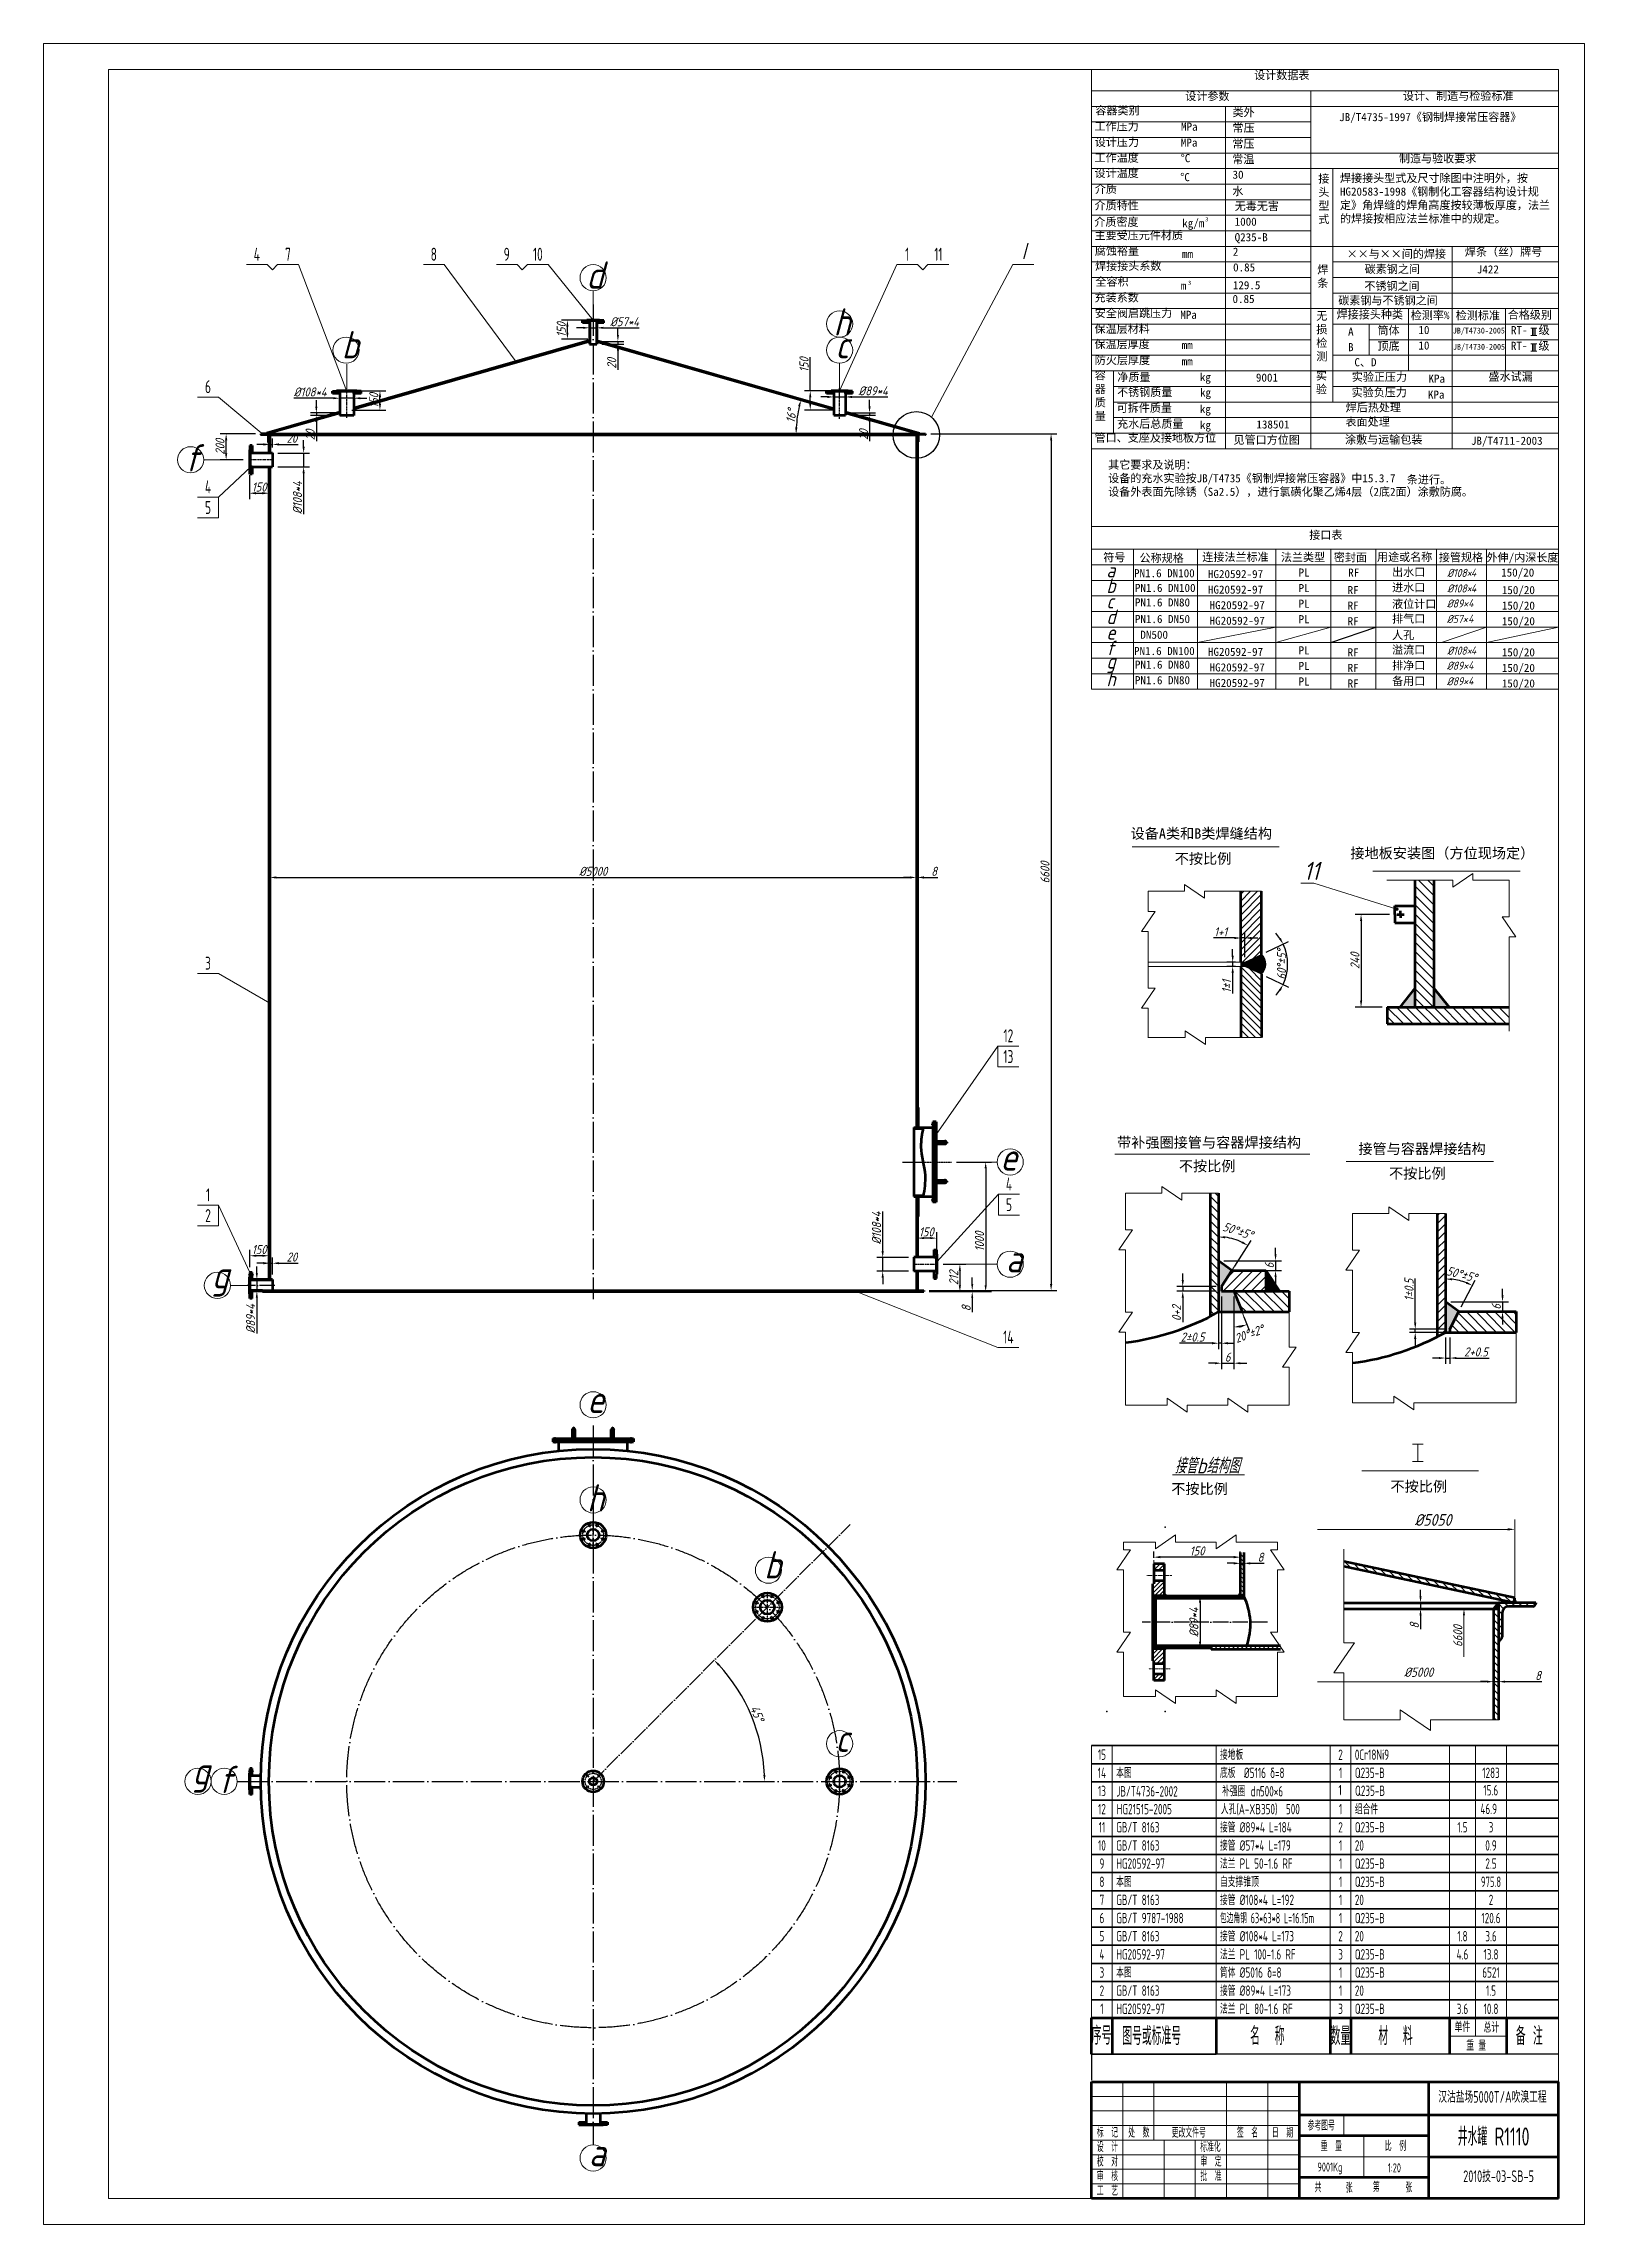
# Model space of a CAD drawing. Header units: millimetres. Extents: x -11680 to 200, y -200 to 16620.
import ezdxf
from ezdxf.enums import TextEntityAlignment as Align

# ---------------------------------------------------------------- set-up
doc = ezdxf.new("R2010")
doc.units = ezdxf.units.MM
for name, pattern in [('ACAD_ISO04W100', [30, 24, -3, 0, -3]), ('ACAD_ISO10W100', [18.7, 12, -3, 0.7, -3]), ('CENTER', [2, 1.25, -0.25, 0.25, -0.25])]:
    doc.linetypes.add(name, pattern=pattern)
doc.layers.add('4', color=1, linetype='CENTER')
doc.layers.add('点划线', color=1, linetype='ACAD_ISO04W100')
for name, color, linetype, lineweight in [('标注', 7, 'Continuous', 18), ('标注层', 7, 'Continuous', 18), ('粗实线', 4, 'Continuous', 70), ('细实线', 7, 'Continuous', 18)]:
    doc.layers.add(name, color=color, linetype=linetype, lineweight=lineweight)
doc.styles.add('GB', font='gbeitc.shx', dxfattribs={"bigfont": 'gbcbig.shx'})
doc.styles.add('HGCAD', font='gbenor.shx', dxfattribs={"width": 0.75, "bigfont": 'gbcbig.shx'})
doc.styles.get("Standard").update_dxf_attribs({"font": 'SIMFANG.TTF'})
doc.dimstyles.new('GB$0', dxfattribs={"dimscale": 20, "dimtxt": 3.5, "dimasz": 2.5, "dimexe": 2.25, "dimexo": 2, "dimtad": 1, "dimdec": 0, "dimtxsty": 'GB', "dimcen": 2.5, "dimadec": 0, "dimazin": 0, "dimtfac": 1, "dimtdec": 0, "dimtmove": 0, "dimatfit": 3, "dimfxl": 0, "dimarcsym": 0})
doc.dimstyles.new('GB$2', dxfattribs={"dimscale": 20, "dimtxt": 3.5, "dimasz": 2.5, "dimexe": 2.25, "dimexo": 2, "dimtad": 1, "dimdec": 0, "dimtxsty": 'GB', "dimcen": 2.5, "dimadec": 0, "dimazin": 0, "dimtfac": 1, "dimtdec": 0, "dimtmove": 0, "dimatfit": 3, "dimfxl": 0, "dimarcsym": 0})
pattern_1 = [(135, (-1447.884, -12907.49), (-26.94077, -26.94077), [])]

msp = doc.modelspace()

# ---------------------------------------------------------------- texts
at = {"color": 7, "linetype": 'Continuous', "lineweight": 35, "style": 'HGCAD', "width": 0.75}
for s, p in [('JB/T4736-2002', (-3408.9, 3100.2)), ('HG21515-2005', (-3405.7, 2963)), ('人孔(A-XB350)  500', (-2603.2, 2963.2)), ('补强圈', (-2593.3, 3102.1)), ('d 500×6', (-2372.4, 3100.5)), ('n', (-2332.5, 3100.2)), ('1', (-1696, 3109.9)), ('Q235-B', (-1568.2, 3104.7)), ('46.9', (-601.7, 2964.3)), ('15.6', (-579.6, 3108))]:
    msp.add_text(s, height=80, dxfattribs=at).set_placement(p)
at = {"color": 7, "linetype": 'Continuous', "lineweight": 35, "style": 'HGCAD', "width": 0.75, "flags": 8}
msp.add_attdef('1', text='', height=80, dxfattribs=at).set_placement((-1680, 3002.8), align=Align.MIDDLE)
msp.add_attdef('组合件', text='', height=80, dxfattribs=at).set_placement((-1570, 3002.8), align=Align.MIDDLE_LEFT)
at = {"color": 7, "linetype": 'Continuous', "lineweight": 18, "style": 'HGCAD', "width": 0.75, "flags": 8}
for tag, p in [('汉沽盐场5000T/A吹溴工程', (-508.9, 783.2)), ('2010技-03-SB-5', (-461.4, 171.6))]:
    msp.add_attdef(tag, text='', height=89.6, dxfattribs=at).set_placement(p, align=Align.MIDDLE_CENTER)
at = {"layer": '标注'}
for s, p in [('无毒无害', (-2496.5, 15335.6)), ('Q235-B', (-2496.5, 15095.6)), ('1000', (-2496.5, 15215.6)), ('××与××间的焊接', (-1633.1, 14967)), ('碳素钢之间', (-1494.4, 14849.7)), ('J422', (-629.3, 14847.6)), ('碳素钢与不锈钢之间', (-1697.7, 14607.8)), ('不锈钢之间', (-1496.6, 14719)), ('公称规格', (-3230, 12621.7)), ('连接法兰标准', (-2745.8, 12628.8)), ('法兰类型', (-2139.9, 12627.4)), ('密封面', (-1731.6, 12626.6)), ('用途或名称', (-1399, 12629.2)), ('接管规格', (-921.8, 12626.7)), ('外伸/内深长度', (-554.2, 12625.7)), ('PN1.6 DN100', (-3272.1, 12504)), ('PN1.6 DN100', (-3265.7, 12390.8)), ('HG20592-97', (-2702.4, 12497.8)), ('PL', (-2003.7, 12509.2)), ('PL', (-2003.7, 12389.2)), ('RF', (-1620.9, 12508.8)), ('进水口', (-1282.6, 12393.6)), ('出水口', (-1282.6, 12512.6)), ('150/20', (-441.6, 12509.3)), ('PN1.6 DN80', (-3265.7, 12279)), ('HG20592-97', (-2702.4, 12377.8)), ('HG20592-97', (-2689.5, 12257.8)), ('PL', (-2003.7, 12269.2)), ('RF', (-1625.2, 12373.7)), ('RF', (-1625.2, 12253.7)), ('液位计口', (-1282.6, 12267)), ('150/20', (-436.6, 12374.2)), ('150/20', (-436.6, 12254.2)), ('PN1.6 DN50', (-3265.7, 12150.8)), ('HG20592-97', (-2689.5, 12137.8)), ('PL', (-2003.7, 12149.2)), ('RF', (-1625.2, 12133.7)), ('排气口', (-1282.6, 12153.1)), ('150/20', (-436.6, 12134.2)), ('PN1.6 DN100', (-3272.1, 11904)), (' DN500', (-3265.7, 12029.7)), ('HG20592-97', (-2702.4, 11897.8)), ('PL', (-2003.7, 11909.2)), ('RF', (-1625.2, 11893.7)), ('溢流口', (-1282.6, 11913.6)), ('人孔', (-1282.6, 12026.5)), ('150/20', (-436.6, 11894.2)), ('PN1.6 DN80', (-3265.7, 11799)), ('HG20592-97', (-2689.5, 11777.8)), ('PL', (-2003.7, 11789.2)), ('RF', (-1625.2, 11773.7)), ('排净口', (-1282.6, 11792.6)), ('150/20', (-436.6, 11774.2)), ('PN1.6 DN80', (-3265.7, 11679)), ('HG20592-97', (-2689.5, 11657.8)), ('PL', (-2003.7, 11669.2)), ('RF', (-1625.2, 11653.7)), ('备用口', (-1282.6, 11672.6)), ('150/20', (-436.6, 11654.2))]:
    msp.add_text(s, height=62.5, dxfattribs=at).set_placement(p)
at = {"layer": '标注', "color": 3, "ltscale": 20, "style": 'HGCAD', "width": 0.75}
for s, p in [('4', (-10036, 14995.5)), ('7', (-9796, 14995.5)), ('8', (-8671.6, 14995.5)), ('9', (-8109.3, 14995.5)), ('10', (-7869.3, 14995.5)), ('1', (-5021, 14995.5)), ('11', (-4781, 14995.5)), ('6', (-10412.4, 13973.8)), ('4', (-10412.4, 13202.2)), ('5', (-10412.4, 13042.2)), ('3', (-10412.4, 9527.7)), ('12', (-4241.4, 8967.6)), ('13', (-4241.4, 8807.6)), ('1', (-10412.4, 7740.6)), ('4', (-4236.4, 7824.9)), ('2', (-10412.4, 7580.6)), ('5', (-4236.4, 7664.9)), ('14', (-4241.4, 6644.2))]:
    msp.add_text(s, height=100, dxfattribs=at).set_placement(p, align=Align.MIDDLE)
at = {"layer": '标注', "style": 'GB'}
for s, p in [('%%C108×', (-857.3, 12506.5)), ('%%C108×', (-857.3, 12386.5)), ('4', (-674.3, 12508.6)), ('4', (-674.3, 12388.6)), ('%%C89×', (-860.2, 12270.5)), ('4', (-695.7, 12273.8)), ('%%C57×', (-860.2, 12150.5)), ('4', (-695.7, 12153.8)), ('%%C108×', (-857.3, 11906.5)), ('4', (-674.3, 11908.6)), ('%%C89×', (-860.2, 11790.5)), ('4', (-695.7, 11793.8)), ('%%C89×', (-860.2, 11670.5)), ('4', (-695.7, 11673.8))]:
    msp.add_text(s, height=62.5, dxfattribs=at).set_placement(p)
at = {"layer": '标注', "attachment_point": 1}
for s, insert, char_height, width in [('设计数据表 ', (-2346.1, 16407.6), 62.5, 569.361), ('设计参数\\P ', (-2877.2, 16245.9), 62.5, 569.361), ('设计、制造与检验标准', (-1198.9, 16247.7), 62.5, 1423.229), ('工作压力', (-3576.8, 16012.9), 62.5, 569.361), ('容器类别 ', (-3570.6, 16135.3), 62.5, 569.361), ('MPa', (-2910, 16010.6), 62.5, 569.361), ('类外', (-2512.8, 16121.9), 62.5, 569.361), ('常压', (-2512.8, 16001.9), 62.5, 569.361), ('JB/T4735-1997《钢制焊接常压容器》', (-1690.6, 16084.5), 62.5, 2400.023), ('设计压力', (-3574.9, 15891.8), 62.5, 569.361), ('MPa', (-2911.2, 15887.8), 62.5, 569.361), ('常压', (-2513.9, 15879.1), 62.5, 569.361), ('设计温度', (-3576.8, 15652.9), 62.5, 569.361), ('工作温度', (-3576.8, 15771.1), 62.5, 569.361), ('%%DC', (-2912.5, 15768), 62.5, 569.361), ('常温', (-2515.2, 15759.3), 62.5, 569.361), ('制造与验收要求', (-1229.8, 15765.6), 62.5, 1532.926), ('介质', (-3574.9, 15530.3), 62.5, 258.798), ('%%DC', (-2915.9, 15621.3), 62.5, 569.361), ('水', (-2514.2, 15512.8), 62.5, 569.361), ('30', (-2512.7, 15640.3), 62.5, 569.361), ('接头型式', (-1851.2, 15609.6), 62.5, 25.461), ('焊接接头型式及尺寸除图中注明外，按HG20583-1998《钢制化工容器结构设计规定》角焊缝的焊角高度按较薄板厚度，法兰的焊接按相应法兰标准中的规定。', (-1684.4, 15614.1), 62.5, 1633.965), ('介质特性', (-3576.3, 15402.8), 62.5, 569.361), ('介质密度', (-3578.7, 15275.5), 62.5, 569.361), ('主要受压元件材质', (-3576.8, 15172.9), 62.5, 910.558), ('kg/m', (-2900.6, 15266.7), 62.5, 569.361), ('3', (-2724.1, 15280.6), 31.2, 284.681), ('腐蚀裕量', (-3574.9, 15051.8), 62.5, 569.361), ('mm', (-2902.4, 15028.4), 62.5, 569.361), ('2', (-2510.5, 15046.4), 62.5, 569.361), ('焊条（丝）牌号', (-721.7, 15045.8), 62.5, 952.03), ('焊接接头系数', (-3572.6, 14936.4), 62.5, 569.361), ('全容积', (-3570.6, 14815.3), 62.5, 569.361), ('0.85', (-2508.5, 14925.4), 62.5, 569.361), ('焊条', (-1859.3, 14908.3), 62.5, 57.443), ('充装系数 ', (-3576.8, 14692.9), 62.5, 569.361), ('m', (-2911.6, 14784), 62.5, 569.361), ('3', (-2856.4, 14791.3), 31.2, 284.681), ('0.85', (-2512.8, 14681.9), 62.5, 569.361), ('129.5', (-2510.7, 14787.8), 62.5, 569.361), ('安全阀启跳压力', (-3574.9, 14571.8), 62.5, 713.927), ('MPa', (-2915.5, 14559.7), 62.5, 569.361), ('无损检测', (-1867.2, 14551.3), 62.5, 108.546), ('焊接接头种类', (-1710.3, 14562.1), 62.5, 569.361), ('检测率%', (-1138.5, 14556.4), 62.5, 569.361), ('检测标准', (-791.6, 14555.3), 62.5, 569.361), ('合格级别', (-391, 14559.5), 62.5, 648.774), ('保温层材料', (-3576.8, 14451.1), 62.5, 569.361), ('保温层厚度', (-3576.8, 14332.9), 62.5, 569.361), ('mm', (-2905.2, 14326.2), 62.5, 569.361), ('A', (-1621.9, 14430.2), 62.5, 569.361), ('B', (-1621.9, 14310.2), 62.5, 569.361), ('筒体', (-1394.9, 14438.4), 62.5, 569.361), ('顶底', (-1394.9, 14318.4), 62.5, 569.361), ('10', (-1079.6, 14442.7), 62.5, 569.361), ('10', (-1079.6, 14322.7), 62.5, 569.361), ('JB/T4730-2005', (-814.1, 14429.5), 45.375, 413.356), ('JB/T4730-2005', (-813.1, 14304.4), 45.375, 413.356), ('RT-  级', (-366.7, 14320.4), 62.5, 648.774), ('RT-  级', (-365.6, 14441.3), 62.5, 648.774), ('防火层厚度', (-3574.9, 14210.3), 62.5, 569.361), ('mm', (-2905.2, 14200.8), 62.5, 569.361), ('C、D', (-1573.1, 14193.8), 62.5, 569.361), ('容器质量', (-3574.9, 14091.8), 62.5, 25.404), ('不锈钢质量', (-3403, 13962.6), 62.5, 569.361), ('净质量', (-3401.5, 14078.4), 62.5, 569.361), ('kg', (-2765, 14079.1), 62.5, 569.361), ('kg', (-2763.7, 13960.4), 62.5, 569.361), ('9001', (-2332.5, 14075.3), 62.5, 569.361), ('实验', (-1869.9, 14090.1), 62.5, 11.167), ('实验负压力', (-1594.8, 13960.9), 62.5, 569.361), ('实验正压力', (-1593.6, 14080.6), 62.5, 569.361), ('KPa', (-1002.4, 14067.2), 62.5, 569.361), ('盛水试漏', (-539.1, 14081.7), 62.5, 569.361), ('可拆件质量', (-3406, 13841.4), 62.5, 569.361), ('kg', (-2765, 13833.3), 62.5, 569.361), ('焊后热处理', (-1640.2, 13844.6), 62.5, 569.361), ('KPa', (-1006.3, 13943.8), 62.5, 569.361), ('充水后总质量', (-3403, 13718.6), 62.5, 569.361), ('kg', (-2764.1, 13710.2), 62.5, 569.361), ('138501', (-2328.8, 13714.1), 62.5, 569.361), ('表面处理', (-1641.8, 13734.7), 62.5, 569.361), ('管口、支座及接地板方位', (-3576.8, 13611.1), 62.5, 1638.196), ('见管口方位图', (-2505.3, 13595.1), 62.5, 569.361), ('涂敷与运输包装', (-1645.6, 13597), 62.5, 880.333), ('JB/T4711-2003', (-674.7, 13588), 62.5, 569.361), ('其它要求及说明：\\P设备的充水实验按JB/T4735《钢制焊接常压容器》中15.3.7\\P设备外表面先除锈（Sa2.5），进行氯磺化聚乙烯4层（2底2面）涂敷防腐。', (-3471.6, 13403), 62.5, 2892.963), ('条进行。\\P', (-1168.8, 13288.9), 62.5, 6007.795), (' 接口表', (-1963.5, 12861.5), 62.5, 1666.901), ('符号 ', (-3509.1, 12689), 62.5, 258.798), ('设备A类和B类焊缝结构', (-3299.1, 10567.8), 80, 1229.41), ('接地板安装图（方位现场定）', (-1604.2, 10416), 80, 1724.432), ('不按比例', (-2958.6, 10374.1), 80, 590.117), ('带补强圈接管与容器焊接结构', (-3403.1, 8184.8), 80, 1724.432), ('接管与容器焊接结构', (-1542.5, 8135.7), 80, 1724.432), ('不按比例', (-2926.7, 8002.7), 80, 590.117), ('不按比例', (-1306.1, 7946), 80, 590.117), ('不按比例', (-2985.2, 5513.4), 80, 1724.432), ('不按比例', (-1295, 5531.6), 80, 1724.432)]:
    msp.add_mtext(s, dxfattribs=dict(at, insert=insert, char_height=char_height, width=width))
at = {"layer": '标注', "style": 'GB'}
for s, insert, char_height, width, attachment_point in [('d', (-7496.1, 14835.1), 210, 2181.788, 4), ('h', (-5589.9, 14473.3), 210, 2181.788, 4), ('b', (-9381.3, 14297.7), 210, 2181.788, 4), ('c', (-5575.9, 14297.7), 210, 2181.788, 4), ('f', (-10591.6, 13424.5), 210, 2181.788, 4), ('b', (-3484.8, 12439.2), 112, 1163.62, 4), ('a', (-3484.8, 12559.2), 112, 1163.62, 4), ('c', (-3484.8, 12319.2), 112, 1163.62, 4), ('d', (-3484.8, 12199.2), 112, 1163.62, 4), ('e', (-3484.8, 12079.2), 112, 1163.62, 4), ('f', (-3484.8, 11959.2), 112, 1163.62, 4), ('g', (-3484.8, 11839.2), 112, 1163.62, 4), ('h', (-3484.8, 11719.2), 112, 1163.62, 4), ('11', (-1964.6, 10309.3), 140, 192.001, 1), ('e', (-4303.7, 8033), 210, 2181.788, 4), ('a', (-4260.3, 7248.1), 210, 2181.788, 4), ('g', (-10382.4, 7093.1), 210, 2181.788, 4), ('e', (-7488.6, 6163), 210, 2181.788, 4), ('h', (-7489.9, 5403.4), 210, 2181.788, 4), ('b', (-6124.3, 4887.4), 210, 2181.788, 4), ('c', (-5575.9, 3549.1), 210, 2181.788, 4), ('g', (-10532.3, 3267.4), 210, 2181.788, 4), ('f', (-10332.9, 3231.3), 210, 2181.788, 4), ('a', (-7475.9, 354), 210, 2181.788, 4)]:
    msp.add_mtext(s, dxfattribs=dict(at, insert=insert, char_height=char_height, width=width, attachment_point=attachment_point))
at = {"layer": '标注', "color": 0, "insert": (-2709.3, 5749.3), "char_height": 118.12, "attachment_point": 5, "style": 'GB'}
msp.add_mtext('\\P接管b结构图', dxfattribs=at)
at = {"layer": '标注', "attachment_point": 5, "style": 'GB'}
for s, insert, char_height in [('%%C5050', (-966.9, 5233.6), 90), ('%%C5000', (-1077.3, 4059), 72)]:
    msp.add_mtext(s, dxfattribs=dict(at, insert=insert, char_height=char_height))
at = {"layer": '标注', "ltscale": 20, "insert": (-775.9, 4337.6), "char_height": 70, "attachment_point": 5, "rotation": 90, "style": 'GB'}
msp.add_mtext('6600', dxfattribs=at)
at = {"layer": '细实线', "insert": (-4075.6, 15085.6), "char_height": 140, "width": 192.001, "attachment_point": 3, "style": 'GB'}
msp.add_mtext('Ⅰ', dxfattribs=at)

# ---------------------------------------------------------------- blocks, each defined once
blk = doc.blocks.new('*D3')
at = {"layer": 'Defpoints', "color": 0}
for p in [(-3120, 4946), (-3120, 4900), (-2453, 4931)]:
    blk.add_point(p, dxfattribs=at)
at = {"layer": '标注', "color": 0, "lineweight": -2}
for p, q in [((-3120, 4940), (-3120, 4991)), ((-2503, 4946), (-3070, 4946)), ((-2453, 4971), (-2453, 4991))]:
    blk.add_line(p, q, dxfattribs=at)
at = {"layer": '标注', "color": 0}
for points in [[(-3070, 4955), (-3070, 4938), (-3120, 4946)], [(-2503, 4955), (-2503, 4938), (-2453, 4946)]]:
    blk.add_solid(points, dxfattribs=at)
at = {"layer": '标注', "color": 0, "insert": (-2786, 4994), "char_height": 70, "attachment_point": 5, "style": 'GB'}
blk.add_mtext('150', dxfattribs=at)
blk = doc.blocks.new('*D4')
at = {"layer": 'Defpoints', "color": 0}
for p in [(-2766, 4644), (-2766, 4244), (-2763, 4244)]:
    blk.add_point(p, dxfattribs=at)
at = {"layer": '标注', "color": 0, "lineweight": -2}
for p, q in [((-2763, 4594), (-2763, 4294)), ((-2726, 4644), (-2718, 4644)), ((-2726, 4244), (-2718, 4244))]:
    blk.add_line(p, q, dxfattribs=at)
at = {"layer": '标注', "color": 0}
for points in [[(-2772, 4594), (-2755, 4594), (-2763, 4644)], [(-2772, 4294), (-2755, 4294), (-2763, 4244)]]:
    blk.add_solid(points, dxfattribs=at)
at = {"layer": '标注', "color": 0, "insert": (-2811, 4444), "char_height": 70, "attachment_point": 5, "rotation": 90, "style": 'GB'}
blk.add_mtext('%%C89*4', dxfattribs=at)
blk = doc.blocks.new('*D2')
at = {"layer": 'Defpoints', "color": 0}
for p in [(-2453, 4927), (-2426, 4899), (-2426, 4857)]:
    blk.add_point(p, dxfattribs=at)
at = {"layer": '标注', "color": 0, "lineweight": -2}
for p, q in [((-2503, 4899), (-2553, 4899)), ((-2453, 4899), (-2426, 4899)), ((-2453, 4887), (-2453, 4854)), ((-2426, 4897), (-2426, 4944)), ((-2376, 4899), (-2269, 4899))]:
    blk.add_line(p, q, dxfattribs=at)
at = {"layer": '标注', "color": 0}
for points in [[(-2503, 4907), (-2503, 4890), (-2453, 4899)], [(-2376, 4907), (-2376, 4890), (-2426, 4899)]]:
    blk.add_solid(points, dxfattribs=at)
at = {"layer": '标注', "color": 0, "insert": (-2297, 4946), "char_height": 70, "attachment_point": 5, "style": 'GB'}
blk.add_mtext('8', dxfattribs=at)
blk = doc.blocks.new('*D5')
at = {"layer": 'Defpoints', "color": 0}
for p in [(-10091, 7271), (-9943, 7264), (-10091, 7142)]:
    blk.add_point(p, dxfattribs=at)
at = {"layer": '标注', "color": 0, "lineweight": -2}
for p, q in [((-10091, 7182), (-10091, 7316)), ((-9993, 7271), (-10041, 7271)), ((-9943, 7304), (-9943, 7316))]:
    blk.add_line(p, q, dxfattribs=at)
at = {"layer": '标注', "color": 0}
for points in [[(-10041, 7279), (-10041, 7263), (-10091, 7271)], [(-9993, 7279), (-9993, 7263), (-9943, 7271)]]:
    blk.add_solid(points, dxfattribs=at)
at = {"layer": '标注', "color": 0, "insert": (-10018, 7319), "char_height": 70, "attachment_point": 5, "style": 'GB'}
blk.add_mtext('150', dxfattribs=at)
blk = doc.blocks.new('HGCAD#HGTFTK~A1Z~HGCAD图框')
at = {"layer": '细实线', "color": 7}
blk.add_lwpolyline([(10, -10), (-584, -10), (-584, 831), (10, 831)], close=True, dxfattribs=at)
at = {"layer": '细实线', "color": 2}
blk.add_lwpolyline([(0, 0), (-559, 0), (-559, 821), (0, 821)], close=True, dxfattribs=at)
blk = doc.blocks.new('HGCAD#HGTFBTL~HGCAD标题栏')
at = {"color": 4, "linetype": 'Continuous', "lineweight": 70}
for p, q in [((-180, 0), (-180, 45)), ((-180, 45), (0, 45)), ((-100, 45), (-100, 0)), ((-50, 0), (-50, 45)), ((0, 32.14), (-100, 32.14)), ((-50, 24.11), (-100, 24.11)), ((-50, 16.07), (0, 16.07)), ((0, 0), (-180, 0)), ((-50, 8.04), (-100, 8.04))]:
    blk.add_line(p, q, dxfattribs=at)
at = {"color": 7, "linetype": 'Continuous', "lineweight": 18}
for p, q in [((-168, 45), (-168, 0)), ((-156, 22.5), (-156, 45)), ((-128, 0), (-128, 45)), ((-112, 45), (-112, 0)), ((-180, 39.38), (-100, 39.38)), ((-100, 33.75), (-180, 33.75)), ((-180, 28.12), (-100, 28.12)), ((-82.78, 32.14), (-82.78, 24.11)), ((-100, 22.5), (-180, 22.5)), ((-180, 16.88), (-100, 16.88)), ((-152, 0), (-152, 22.5)), ((-140, 22.5), (-140, 0)), ((-75, 24.11), (-75, 8.04)), ((-100, 11.25), (-180, 11.25)), ((-100, 16.07), (-50, 16.07)), ((-180, 5.62), (-100, 5.62))]:
    blk.add_line(p, q, dxfattribs=at)
at = {"color": 4, "linetype": 'Continuous', "lineweight": 60}
blk.add_line((0, 0), (0, 45), dxfattribs=at)
at = {"color": 7, "linetype": 'Continuous', "lineweight": 18, "style": 'HGCAD', "width": 0.75}
for s, p in [('标  记', (-177.97, 23.53)), ('处  数', (-165.87, 23.5)), ('更改文件号', (-149.08, 23.5)), ('签  名', (-123.98, 23.5)), ('日  期', (-110.47, 23.5)), ('参考图号', (-96.71, 26.25)), ('设  计', (-177.97, 17.98)), ('标准化', (-138.09, 17.98)), ('重  量', (-91.64, 18.33)), ('比  例', (-66.93, 18.33)), ('校  对', (-177.97, 12.36)), ('审  核', (-177.97, 6.73)), ('批  准', (-138.05, 6.73)), ('审  定', (-138.05, 12.36)), ('工  艺', (-177.97, 1.11)), ('共', (-94, 2.4)), ('张', (-81.97, 2.26)), ('第', (-71.56, 2.52)), ('张', (-58.98, 2.36))]:
    blk.add_text(s, height=3.5, dxfattribs=at).set_placement(p)
at = {"color": 7, "linetype": 'Continuous', "lineweight": 18, "style": 'HGCAD', "width": 0.75, "flags": 8}
for tag, height, p in [('MATERIAL', 6, (-77.04, 38.61)), ('DRAW_NAME', 7, (-24.97, 23.88)), ('WEIGHT', 3.5, (-88.1, 12.11)), ('SCALE', 3.5, (-63.24, 11.8)), ('DRAW_NO', 6, (-24.94, 8.04)), ('SUM', 3.5, (-86.95, 4)), ('PAGE', 3.5, (-64.21, 4.14))]:
    blk.add_attdef(tag, text='', height=height, dxfattribs=at).set_placement(p, align=Align.MIDDLE_CENTER)
blk = doc.blocks.new('*D10')
at = {"layer": 'Defpoints', "color": 0, "ltscale": 20}
for p in [(-9935, 10189), (-4951, 10189), (-4951, 10189)]:
    blk.add_point(p, dxfattribs=at)
at = {"layer": '标注', "color": 0, "lineweight": -2, "ltscale": 20}
for p, q in [((-9935, 10229), (-9935, 10234)), ((-9885, 10189), (-5001, 10189)), ((-4951, 10229), (-4951, 10234))]:
    blk.add_line(p, q, dxfattribs=at)
at = {"layer": '标注', "color": 0, "ltscale": 20}
for points in [[(-9885, 10197), (-9885, 10180), (-9935, 10189)], [(-5001, 10197), (-5001, 10180), (-4951, 10189)]]:
    blk.add_solid(points, dxfattribs=at)
at = {"layer": '标注', "color": 0, "ltscale": 20, "insert": (-7443, 10236), "char_height": 70, "attachment_point": 5, "style": 'GB'}
blk.add_mtext('%%C5000', dxfattribs=at)
blk = doc.blocks.new('*D11')
at = {"layer": 'Defpoints', "color": 0, "ltscale": 20}
for p in [(-4951, 10189), (-4943, 10189), (-4943, 10189)]:
    blk.add_point(p, dxfattribs=at)
at = {"layer": '标注', "color": 0, "lineweight": -2, "ltscale": 20}
for p, q in [((-5001, 10189), (-5051, 10189)), ((-4951, 10229), (-4951, 10234)), ((-4951, 10189), (-4943, 10189)), ((-4943, 10229), (-4943, 10234)), ((-4893, 10189), (-4786, 10189))]:
    blk.add_line(p, q, dxfattribs=at)
at = {"layer": '标注', "color": 0, "ltscale": 20}
for points in [[(-5001, 10197), (-5001, 10180), (-4951, 10189)], [(-4893, 10197), (-4893, 10180), (-4943, 10189)]]:
    blk.add_solid(points, dxfattribs=at)
at = {"layer": '标注', "color": 0, "ltscale": 20, "insert": (-4814, 10236), "char_height": 70, "attachment_point": 5, "style": 'GB'}
blk.add_mtext('8', dxfattribs=at)
blk = doc.blocks.new('*D12')
at = {"layer": 'Defpoints', "color": 0, "ltscale": 20}
for p in [(-7414, 14323), (-5588, 13799), (-5862, 13786), (-9943, 13610), (-4943, 13610)]:
    blk.add_point(p, dxfattribs=at)
at = {"layer": '标注', "color": 0, "lineweight": -2, "ltscale": 20}
blk.add_arc((-4928, 13610), 950, 167.0152, 176.9848, dxfattribs=at)
at = {"layer": '标注', "color": 0, "ltscale": 20}
for points in [[(-5862, 13826), (-5846, 13821), (-5841, 13872)], [(-5868, 13660), (-5885, 13660), (-5878, 13610)]]:
    blk.add_solid(points, dxfattribs=at)
at = {"layer": '标注', "color": 0, "ltscale": 20, "insert": (-5916, 13749), "char_height": 70, "attachment_point": 5, "rotation": 82, "style": 'GB'}
blk.add_mtext('16°', dxfattribs=at)
blk = doc.blocks.new('*D13')
at = {"layer": 'Defpoints', "color": 0, "ltscale": 20}
for p in [(-5497, 13773), (-5497, 13753), (-5312, 13753)]:
    blk.add_point(p, dxfattribs=at)
at = {"layer": '标注', "color": 0, "lineweight": -2, "ltscale": 20}
for p, q in [((-5312, 13823), (-5312, 13873)), ((-5457, 13773), (-5267, 13773)), ((-5457, 13753), (-5267, 13753)), ((-5312, 13773), (-5312, 13753)), ((-5312, 13703), (-5312, 13555))]:
    blk.add_line(p, q, dxfattribs=at)
at = {"layer": '标注', "color": 0, "ltscale": 20}
for points in [[(-5320, 13823), (-5303, 13823), (-5312, 13773)], [(-5320, 13703), (-5303, 13703), (-5312, 13753)]]:
    blk.add_solid(points, dxfattribs=at)
at = {"layer": '标注', "color": 0, "ltscale": 20, "insert": (-5359, 13604), "char_height": 70, "attachment_point": 5, "rotation": 90, "style": 'GB'}
blk.add_mtext('20', dxfattribs=at)
blk = doc.blocks.new('*D14')
at = {"layer": 'Defpoints', "color": 0, "ltscale": 20}
for p in [(-5769, 13794), (-5543, 13943), (-5543, 13794)]:
    blk.add_point(p, dxfattribs=at)
at = {"layer": '标注', "color": 0, "lineweight": -2, "ltscale": 20}
for p, q in [((-5769, 13943), (-5769, 14201)), ((-5583, 13943), (-5814, 13943)), ((-5583, 13794), (-5814, 13794)), ((-5769, 13844), (-5769, 13893))]:
    blk.add_line(p, q, dxfattribs=at)
at = {"layer": '标注', "color": 0, "ltscale": 20}
for points in [[(-5777, 13893), (-5761, 13893), (-5769, 13943)], [(-5777, 13844), (-5761, 13844), (-5769, 13794)]]:
    blk.add_solid(points, dxfattribs=at)
at = {"layer": '标注', "color": 0, "ltscale": 20, "insert": (-5817, 14143), "char_height": 70, "attachment_point": 5, "rotation": 90, "style": 'GB'}
blk.add_mtext('150', dxfattribs=at)
blk = doc.blocks.new('*D15')
at = {"layer": 'Defpoints', "color": 0, "ltscale": 20}
for p in [(-5588, 13880), (-5497, 13895), (-5497, 13880)]:
    blk.add_point(p, dxfattribs=at)
at = {"layer": '标注', "color": 0, "lineweight": -2, "ltscale": 20}
for p, q in [((-5638, 13895), (-5688, 13895)), ((-5588, 13920), (-5588, 13940)), ((-5588, 13895), (-5497, 13895)), ((-5497, 13920), (-5497, 13940)), ((-5447, 13895), (-5171, 13895))]:
    blk.add_line(p, q, dxfattribs=at)
at = {"layer": '标注', "color": 0, "ltscale": 20}
for points in [[(-5638, 13903), (-5638, 13886), (-5588, 13895)], [(-5447, 13903), (-5447, 13886), (-5497, 13895)]]:
    blk.add_solid(points, dxfattribs=at)
at = {"layer": '标注', "color": 0, "ltscale": 20, "insert": (-5284, 13942), "char_height": 70, "attachment_point": 5, "style": 'GB'}
blk.add_mtext('%%C89*4', dxfattribs=at)
blk = doc.blocks.new('*D16')
at = {"layer": 'Defpoints', "color": 0, "ltscale": 20}
for p in [(-9577, 13751), (-9397, 13771), (-9397, 13751)]:
    blk.add_point(p, dxfattribs=at)
at = {"layer": '标注', "color": 0, "lineweight": -2, "ltscale": 20}
for p, q in [((-9577, 13821), (-9577, 13871)), ((-9437, 13771), (-9622, 13771)), ((-9437, 13751), (-9622, 13751)), ((-9577, 13771), (-9577, 13751)), ((-9577, 13701), (-9577, 13553))]:
    blk.add_line(p, q, dxfattribs=at)
at = {"layer": '标注', "color": 0, "ltscale": 20}
for points in [[(-9586, 13821), (-9569, 13821), (-9577, 13771)], [(-9586, 13701), (-9569, 13701), (-9577, 13751)]]:
    blk.add_solid(points, dxfattribs=at)
at = {"layer": '标注', "color": 0, "ltscale": 20, "insert": (-9625, 13602), "char_height": 70, "attachment_point": 5, "rotation": 90, "style": 'GB'}
blk.add_mtext('20', dxfattribs=at)
blk = doc.blocks.new('*D17')
at = {"layer": 'Defpoints', "color": 0, "ltscale": 20}
for p in [(-9343, 13943), (-9343, 13793), (-9087, 13943)]:
    blk.add_point(p, dxfattribs=at)
at = {"layer": '标注', "color": 0, "lineweight": -2, "ltscale": 20}
for p, q in [((-9303, 13943), (-9042, 13943)), ((-9303, 13793), (-9042, 13793)), ((-9087, 13843), (-9087, 13893))]:
    blk.add_line(p, q, dxfattribs=at)
at = {"layer": '标注', "color": 0, "ltscale": 20}
for points in [[(-9095, 13893), (-9078, 13893), (-9087, 13943)], [(-9095, 13843), (-9078, 13843), (-9087, 13793)]]:
    blk.add_solid(points, dxfattribs=at)
at = {"layer": '标注', "color": 0, "ltscale": 20, "insert": (-9134, 13868), "char_height": 70, "attachment_point": 5, "rotation": 90, "style": 'GB'}
blk.add_mtext('150', dxfattribs=at)
blk = doc.blocks.new('*D18')
at = {"layer": 'Defpoints', "color": 0, "ltscale": 20}
for p in [(-9397, 13885), (-9397, 13885), (-9289, 13885)]:
    blk.add_point(p, dxfattribs=at)
at = {"layer": '标注', "color": 0, "lineweight": -2, "ltscale": 20}
for p, q in [((-9447, 13885), (-9752, 13885)), ((-9397, 13925), (-9397, 13930)), ((-9289, 13885), (-9397, 13885)), ((-9289, 13925), (-9289, 13930)), ((-9239, 13885), (-9189, 13885))]:
    blk.add_line(p, q, dxfattribs=at)
at = {"layer": '标注', "color": 0, "ltscale": 20}
for points in [[(-9447, 13893), (-9447, 13877), (-9397, 13885)], [(-9239, 13893), (-9239, 13877), (-9289, 13885)]]:
    blk.add_solid(points, dxfattribs=at)
at = {"layer": '标注', "color": 0, "ltscale": 20, "insert": (-9625, 13933), "char_height": 70, "attachment_point": 5, "style": 'GB'}
blk.add_mtext('%%C108*4', dxfattribs=at)
blk = doc.blocks.new('*D19')
at = {"layer": 'Defpoints', "color": 0, "ltscale": 20}
for p in [(-7641, 14487), (-7443, 14487), (-7443, 14341)]:
    blk.add_point(p, dxfattribs=at)
at = {"layer": '标注', "color": 0, "lineweight": -2, "ltscale": 20}
for p, q in [((-7483, 14487), (-7686, 14487)), ((-7483, 14341), (-7686, 14341)), ((-7641, 14391), (-7641, 14437))]:
    blk.add_line(p, q, dxfattribs=at)
at = {"layer": '标注', "color": 0, "ltscale": 20}
for points in [[(-7650, 14437), (-7633, 14437), (-7641, 14487)], [(-7650, 14391), (-7633, 14391), (-7641, 14341)]]:
    blk.add_solid(points, dxfattribs=at)
at = {"layer": '标注', "color": 0, "ltscale": 20, "insert": (-7689, 14414), "char_height": 70, "attachment_point": 5, "rotation": 90, "style": 'GB'}
blk.add_mtext('150', dxfattribs=at)
blk = doc.blocks.new('*D20')
at = {"layer": 'Defpoints', "color": 0, "ltscale": 20}
for p in [(-7414, 14323), (-7414, 14303), (-7252, 14303)]:
    blk.add_point(p, dxfattribs=at)
at = {"layer": '标注', "color": 0, "lineweight": -2, "ltscale": 20}
for p, q in [((-7374, 14323), (-7207, 14323)), ((-7374, 14303), (-7207, 14303)), ((-7252, 14373), (-7252, 14423)), ((-7252, 14323), (-7252, 14303)), ((-7252, 14253), (-7252, 14105))]:
    blk.add_line(p, q, dxfattribs=at)
at = {"layer": '标注', "color": 0, "ltscale": 20}
for points in [[(-7260, 14373), (-7244, 14373), (-7252, 14323)], [(-7260, 14253), (-7244, 14253), (-7252, 14303)]]:
    blk.add_solid(points, dxfattribs=at)
at = {"layer": '标注', "color": 0, "ltscale": 20, "insert": (-7300, 14154), "char_height": 70, "attachment_point": 5, "rotation": 90, "style": 'GB'}
blk.add_mtext('20', dxfattribs=at)
blk = doc.blocks.new('*D21')
at = {"layer": 'Defpoints', "color": 0, "ltscale": 20}
for p in [(-7471, 14446), (-7414, 14446), (-7414, 14428)]:
    blk.add_point(p, dxfattribs=at)
at = {"layer": '标注', "color": 0, "lineweight": -2, "ltscale": 20}
for p, q in [((-7521, 14428), (-7571, 14428)), ((-7471, 14428), (-7414, 14428)), ((-7471, 14406), (-7471, 14383)), ((-7414, 14406), (-7414, 14383)), ((-7364, 14428), (-7088, 14428))]:
    blk.add_line(p, q, dxfattribs=at)
at = {"layer": '标注', "color": 0, "ltscale": 20}
for points in [[(-7521, 14436), (-7521, 14420), (-7471, 14428)], [(-7364, 14436), (-7364, 14420), (-7414, 14428)]]:
    blk.add_solid(points, dxfattribs=at)
at = {"layer": '标注', "color": 0, "ltscale": 20, "insert": (-7201, 14475), "char_height": 70, "attachment_point": 5, "style": 'GB'}
blk.add_mtext('%%C57*4', dxfattribs=at)
blk = doc.blocks.new('*D22')
at = {"layer": 'Defpoints', "color": 0, "ltscale": 20}
for p in [(-4880, 13610), (-4893, 7002), (-3912, 7002)]:
    blk.add_point(p, dxfattribs=at)
at = {"layer": '标注', "color": 0, "lineweight": -2, "ltscale": 20}
for p, q in [((-4840, 13610), (-3867, 13610)), ((-3912, 13560), (-3912, 7052)), ((-4853, 7002), (-3867, 7002))]:
    blk.add_line(p, q, dxfattribs=at)
at = {"layer": '标注', "color": 0, "ltscale": 20}
for points in [[(-3920, 13560), (-3903, 13560), (-3912, 13610)], [(-3920, 7052), (-3903, 7052), (-3912, 7002)]]:
    blk.add_solid(points, dxfattribs=at)
at = {"layer": '标注', "color": 0, "ltscale": 20, "insert": (-3959, 10227), "char_height": 70, "attachment_point": 5, "rotation": 90, "style": 'GB'}
blk.add_mtext('6600', dxfattribs=at)
blk = doc.blocks.new('*D23')
at = {"layer": 'Defpoints', "color": 0, "ltscale": 20}
for p in [(-4893, 6994), (-4855, 7002), (-4520, 6994)]:
    blk.add_point(p, dxfattribs=at)
at = {"layer": '标注', "color": 0, "lineweight": -2, "ltscale": 20}
for p, q in [((-4520, 7052), (-4520, 7102)), ((-4853, 6994), (-4475, 6994)), ((-4815, 7002), (-4475, 7002)), ((-4520, 7002), (-4520, 6994)), ((-4520, 6944), (-4520, 6837))]:
    blk.add_line(p, q, dxfattribs=at)
at = {"layer": '标注', "color": 0, "ltscale": 20}
for points in [[(-4528, 7052), (-4512, 7052), (-4520, 7002)], [(-4528, 6944), (-4512, 6944), (-4520, 6994)]]:
    blk.add_solid(points, dxfattribs=at)
at = {"layer": '标注', "color": 0, "ltscale": 20, "insert": (-4567, 6865), "char_height": 70, "attachment_point": 5, "rotation": 90, "style": 'GB'}
blk.add_mtext('8', dxfattribs=at)
blk = doc.blocks.new('*D24')
at = {"layer": 'Defpoints', "color": 0, "ltscale": 20}
for p in [(-4681, 7994), (-4853, 6994), (-4416, 6994)]:
    blk.add_point(p, dxfattribs=at)
at = {"layer": '标注', "color": 0, "lineweight": -2, "ltscale": 20}
for p, q in [((-4641, 7994), (-4371, 7994)), ((-4416, 7944), (-4416, 7044)), ((-4813, 6994), (-4371, 6994))]:
    blk.add_line(p, q, dxfattribs=at)
at = {"layer": '标注', "color": 0, "ltscale": 20}
for points in [[(-4425, 7944), (-4408, 7944), (-4416, 7994)], [(-4425, 7044), (-4408, 7044), (-4416, 6994)]]:
    blk.add_solid(points, dxfattribs=at)
at = {"layer": '标注', "color": 0, "ltscale": 20, "insert": (-4464, 7381), "char_height": 70, "attachment_point": 5, "rotation": 90, "style": 'GB'}
blk.add_mtext('1000', dxfattribs=at)
blk = doc.blocks.new('*D25')
at = {"layer": 'Defpoints', "color": 0, "ltscale": 20}
for p in [(-10028, 7087), (-10036, 6998), (-10028, 6998)]:
    blk.add_point(p, dxfattribs=at)
at = {"layer": '标注', "color": 0, "lineweight": -2, "ltscale": 20}
for p, q in [((-10068, 7087), (-10081, 7087)), ((-10036, 7137), (-10036, 7187)), ((-10036, 7087), (-10036, 6998)), ((-10068, 6998), (-10081, 6998)), ((-10036, 6948), (-10036, 6672))]:
    blk.add_line(p, q, dxfattribs=at)
at = {"layer": '标注', "color": 0, "ltscale": 20}
for points in [[(-10044, 7137), (-10028, 7137), (-10036, 7087)], [(-10044, 6948), (-10028, 6948), (-10036, 6998)]]:
    blk.add_solid(points, dxfattribs=at)
at = {"layer": '标注', "color": 0, "ltscale": 20, "insert": (-10084, 6785), "char_height": 70, "attachment_point": 5, "rotation": 90, "style": 'GB'}
blk.add_mtext('%%C89*4', dxfattribs=at)
blk = doc.blocks.new('*D26')
at = {"layer": 'Defpoints', "color": 0, "ltscale": 20}
for p in [(-9935, 7205), (-9915, 7213), (-9915, 7087)]:
    blk.add_point(p, dxfattribs=at)
at = {"layer": '标注', "color": 0, "lineweight": -2, "ltscale": 20}
for p, q in [((-9935, 7245), (-9935, 7258)), ((-9915, 7127), (-9915, 7258)), ((-9985, 7213), (-10035, 7213)), ((-9935, 7213), (-9915, 7213)), ((-9865, 7213), (-9717, 7213))]:
    blk.add_line(p, q, dxfattribs=at)
at = {"layer": '标注', "color": 0, "ltscale": 20}
for points in [[(-9985, 7222), (-9985, 7205), (-9935, 7213)], [(-9865, 7222), (-9865, 7205), (-9915, 7213)]]:
    blk.add_solid(points, dxfattribs=at)
at = {"layer": '标注', "color": 0, "ltscale": 20, "insert": (-9766, 7261), "char_height": 70, "attachment_point": 5, "style": 'GB'}
blk.add_mtext('20', dxfattribs=at)
blk = doc.blocks.new('*D27')
at = {"layer": 'Defpoints', "color": 0, "ltscale": 20}
for p in [(-10273, 13610), (-10006, 13610), (-10101, 13410)]:
    blk.add_point(p, dxfattribs=at)
at = {"layer": '标注', "color": 0, "lineweight": -2, "ltscale": 20}
for p, q in [((-10046, 13610), (-10318, 13610)), ((-10273, 13460), (-10273, 13560)), ((-10141, 13410), (-10318, 13410))]:
    blk.add_line(p, q, dxfattribs=at)
at = {"layer": '标注', "color": 0, "ltscale": 20}
for points in [[(-10281, 13560), (-10264, 13560), (-10273, 13610)], [(-10281, 13460), (-10264, 13460), (-10273, 13410)]]:
    blk.add_solid(points, dxfattribs=at)
at = {"layer": '标注', "color": 0, "ltscale": 20, "insert": (-10320, 13510), "char_height": 70, "attachment_point": 5, "rotation": 90, "style": 'GB'}
blk.add_mtext('200', dxfattribs=at)
blk = doc.blocks.new('*D28')
at = {"layer": 'Defpoints', "color": 0, "ltscale": 20}
for p in [(-10093, 13332), (-9943, 13332), (-9943, 13152)]:
    blk.add_point(p, dxfattribs=at)
at = {"layer": '标注', "color": 0, "lineweight": -2, "ltscale": 20}
for p, q in [((-10093, 13292), (-10093, 13107)), ((-9943, 13292), (-9943, 13107)), ((-10043, 13152), (-9993, 13152))]:
    blk.add_line(p, q, dxfattribs=at)
at = {"layer": '标注', "color": 0, "ltscale": 20}
for points in [[(-10043, 13161), (-10043, 13144), (-10093, 13152)], [(-9993, 13161), (-9993, 13144), (-9943, 13152)]]:
    blk.add_solid(points, dxfattribs=at)
at = {"layer": '标注', "color": 0, "ltscale": 20, "insert": (-10018, 13200), "char_height": 70, "attachment_point": 5, "style": 'GB'}
blk.add_mtext('150', dxfattribs=at)
blk = doc.blocks.new('*D29')
at = {"layer": 'Defpoints', "color": 0, "ltscale": 20}
for p in [(-9935, 13464), (-9915, 13529), (-9915, 13464)]:
    blk.add_point(p, dxfattribs=at)
at = {"layer": '标注', "color": 0, "lineweight": -2, "ltscale": 20}
for p, q in [((-9985, 13529), (-10035, 13529)), ((-9935, 13504), (-9935, 13574)), ((-9935, 13529), (-9915, 13529)), ((-9915, 13504), (-9915, 13574)), ((-9865, 13529), (-9717, 13529))]:
    blk.add_line(p, q, dxfattribs=at)
at = {"layer": '标注', "color": 0, "ltscale": 20}
for points in [[(-9985, 13537), (-9985, 13520), (-9935, 13529)], [(-9865, 13537), (-9865, 13520), (-9915, 13529)]]:
    blk.add_solid(points, dxfattribs=at)
at = {"layer": '标注', "color": 0, "ltscale": 20, "insert": (-9766, 13576), "char_height": 70, "attachment_point": 5, "style": 'GB'}
blk.add_mtext('20', dxfattribs=at)
blk = doc.blocks.new('*D30')
at = {"layer": 'Defpoints', "color": 0, "ltscale": 20}
for p in [(-9915, 13461), (-9675, 13461), (-9915, 13356)]:
    blk.add_point(p, dxfattribs=at)
at = {"layer": '标注', "color": 0, "lineweight": -2, "ltscale": 20}
for p, q in [((-9875, 13461), (-9630, 13461)), ((-9675, 13511), (-9675, 13561)), ((-9675, 13461), (-9675, 13356)), ((-9875, 13356), (-9630, 13356)), ((-9675, 13306), (-9675, 12990))]:
    blk.add_line(p, q, dxfattribs=at)
at = {"layer": '标注', "color": 0, "ltscale": 20}
for points in [[(-9684, 13511), (-9667, 13511), (-9675, 13461)], [(-9684, 13306), (-9667, 13306), (-9675, 13356)]]:
    blk.add_solid(points, dxfattribs=at)
at = {"layer": '标注', "color": 0, "ltscale": 20, "insert": (-9723, 13117), "char_height": 70, "attachment_point": 5, "rotation": 90, "style": 'GB'}
blk.add_mtext('%%C108*4', dxfattribs=at)
blk = doc.blocks.new('HGCAD#HGTFMXT~HGCAD明细表标题')
at = {"color": 4, "linetype": 'Continuous', "lineweight": 60}
for p, q in [((-180, 0), (-180, 14)), ((-180, 14), (0, 14)), ((-172, 14), (-172, 0)), ((-132, 14), (-132, 0)), ((-88, 14), (-88, 0)), ((-80, 14), (-80, 0)), ((-42, 14), (-42, 0)), ((-20, 14), (-20, 0))]:
    blk.add_line(p, q, dxfattribs=at)
at = {"layer": '标注层'}
for p, q in [((-32, 14), (-32, 7)), ((-32, 7), (-32, 14)), ((-20, 7), (-42, 7))]:
    blk.add_line(p, q, dxfattribs=at)
at = {"layer": '标注层', "style": 'HGCAD'}
for s, height, width, p in [('序号', 7, 0.55, (-180, 3.68)), ('图号或标准号', 7, 0.75, (-168.15, 3.5)), ('名  称', 7, 0.75, (-118.87, 3.5)), ('数量', 7, 0.55, (-87.87, 3.5)), ('材  料', 7, 0.75, (-69.43, 3.5)), ('单件', 4, 0.75, (-40, 8.52)), ('总计', 4, 0.75, (-28.85, 8.34)), ('备 注', 7, 0.75, (-16.44, 3.5)), ('重 量', 4, 0.75, (-35.51, 1.38))]:
    blk.add_text(s, height=height, dxfattribs=dict(at, width=width)).set_placement(p)
blk = doc.blocks.new('HGCAD#HGTFMXB~HGCAD明细表')
at = {"color": 4}
for p, q in [((-180, 0), (-180, 7)), ((-172, 0), (-172, 7)), ((-132, 0), (-132, 7)), ((-88, 0), (-88, 7)), ((-80, 0), (-80, 7)), ((-42, 0), (-42, 7)), ((-32, 0), (-32, 7)), ((-20, 0), (-20, 7))]:
    blk.add_line(p, q, dxfattribs=at)
at = {"color": 7, "linetype": 'Continuous', "lineweight": 35}
blk.add_line((-180, 7), (0, 7), dxfattribs=at)
at = {"color": 7, "linetype": 'Continuous', "lineweight": 35, "style": 'HGCAD', "width": 0.75, "flags": 8}
for tag, p in [('NO', (-176, 3.5)), ('NUM', (-84, 3.5)), ('ONE', (-37, 3.5)), ('ALL', (-26, 3.5))]:
    blk.add_attdef(tag, text='', height=4, dxfattribs=at).set_placement(p, align=Align.MIDDLE)
for tag, p in [('PARTNO', (-170.5, 3.5)), ('PARTNAME', (-130.5, 3.5)), ('MATERIAL', (-78.5, 3.5)), ('NOTICE', (-19, 3.5))]:
    blk.add_attdef(tag, text='', height=4, dxfattribs=at).set_placement(p, align=Align.MIDDLE_LEFT)
blk = doc.blocks.new('*D39')
at = {"layer": 'Defpoints', "color": 0}
for p in [(-2417, 9722), (-2449, 9535), (-2417, 9535)]:
    blk.add_point(p, dxfattribs=at)
at = {"layer": '标注', "color": 0, "lineweight": -2}
for p, q in [((-2449, 9575), (-2449, 9767)), ((-2417, 9575), (-2417, 9767)), ((-2499, 9722), (-2660, 9722)), ((-2417, 9722), (-2449, 9722)), ((-2367, 9722), (-2317, 9722))]:
    blk.add_line(p, q, dxfattribs=at)
at = {"layer": '标注', "color": 0}
for points in [[(-2499, 9730), (-2499, 9713), (-2449, 9722)], [(-2367, 9730), (-2367, 9713), (-2417, 9722)]]:
    blk.add_solid(points, dxfattribs=at)
at = {"layer": '标注', "color": 0, "insert": (-2605, 9769), "char_height": 70, "attachment_point": 5, "style": 'GB'}
blk.add_mtext('1+1', dxfattribs=at)
blk = doc.blocks.new('*D40')
at = {"layer": 'Defpoints', "color": 0}
for p in [(-2512, 9503), (-2449, 9535), (-2449, 9503)]:
    blk.add_point(p, dxfattribs=at)
at = {"layer": '标注', "color": 0, "lineweight": -2}
for p, q in [((-2512, 9585), (-2512, 9635)), ((-2489, 9535), (-2557, 9535)), ((-2489, 9503), (-2557, 9503)), ((-2512, 9535), (-2512, 9503)), ((-2512, 9453), (-2512, 9293))]:
    blk.add_line(p, q, dxfattribs=at)
at = {"layer": '标注', "color": 0}
for points in [[(-2520, 9585), (-2503, 9585), (-2512, 9535)], [(-2520, 9453), (-2503, 9453), (-2512, 9503)]]:
    blk.add_solid(points, dxfattribs=at)
at = {"layer": '标注', "color": 0, "insert": (-2559, 9348), "char_height": 70, "attachment_point": 5, "rotation": 90, "style": 'GB'}
blk.add_mtext('1%%P1', dxfattribs=at)
blk = doc.blocks.new('*D41')
at = {"layer": 'Defpoints', "color": 0}
for p in [(-2289, 9596), (-2417, 9535), (-2417, 9503), (-2289, 9442), (-2092, 9465)]:
    blk.add_point(p, dxfattribs=at)
at = {"layer": '标注', "color": 0, "lineweight": -2}
for p, q in [((-2253, 9613), (-2082, 9694)), ((-2253, 9424), (-2082, 9343))]:
    blk.add_line(p, q, dxfattribs=at)
for start, end in [(33.3695, 41.2729), (334.534, 25.466), (318.7271, 326.6305)]:
    blk.add_arc((-2451, 9519), 363, start, end, dxfattribs=at)
at = {"layer": '标注', "color": 0}
for points in [[(-2140, 9722), (-2155, 9714), (-2123, 9675)], [(-2155, 9323), (-2140, 9315), (-2123, 9363)]]:
    blk.add_solid(points, dxfattribs=at)
at = {"layer": '标注', "color": 0, "insert": (-2135, 9519), "char_height": 70, "attachment_point": 5, "rotation": 90, "style": 'GB'}
blk.add_mtext('60%%d%%p5%%D', dxfattribs=at)
blk = doc.blocks.new('*D42')
at = {"layer": 'Defpoints', "color": 0}
for p in [(-870, 6915), (-768, 6840), (-431, 6840)]:
    blk.add_point(p, dxfattribs=at)
at = {"layer": '标注', "color": 0, "lineweight": -2}
for p, q in [((-830, 6915), (-386, 6915)), ((-431, 6965), (-431, 7015)), ((-431, 6915), (-431, 6840)), ((-728, 6840), (-386, 6840)), ((-431, 6790), (-431, 6740))]:
    blk.add_line(p, q, dxfattribs=at)
at = {"layer": '标注', "color": 0}
for points in [[(-439, 6965), (-423, 6965), (-431, 6915)], [(-439, 6790), (-423, 6790), (-431, 6840)]]:
    blk.add_solid(points, dxfattribs=at)
at = {"layer": '标注', "color": 0, "insert": (-479, 6877), "char_height": 70, "attachment_point": 5, "rotation": 90, "style": 'GB'}
blk.add_mtext('6', dxfattribs=at)
blk = doc.blocks.new('*D43')
at = {"layer": 'Defpoints', "color": 0}
for p in [(-870, 6680), (-837, 6680), (-837, 6482)]:
    blk.add_point(p, dxfattribs=at)
at = {"layer": '标注', "color": 0, "lineweight": -2}
for p, q in [((-870, 6640), (-870, 6437)), ((-837, 6640), (-837, 6437)), ((-920, 6482), (-970, 6482)), ((-870, 6482), (-837, 6482)), ((-787, 6482), (-535, 6482))]:
    blk.add_line(p, q, dxfattribs=at)
at = {"layer": '标注', "color": 0}
for points in [[(-920, 6490), (-920, 6474), (-870, 6482)], [(-787, 6490), (-787, 6474), (-837, 6482)]]:
    blk.add_solid(points, dxfattribs=at)
at = {"layer": '标注', "color": 0, "insert": (-636, 6529), "char_height": 70, "attachment_point": 5, "style": 'GB'}
blk.add_mtext('2+0.5', dxfattribs=at)
blk = doc.blocks.new('*D44')
at = {"layer": 'Defpoints', "color": 0}
for p in [(-1104, 6705), (-837, 6705), (-837, 6680)]:
    blk.add_point(p, dxfattribs=at)
at = {"layer": '标注', "color": 0, "lineweight": -2}
for p, q in [((-1104, 6755), (-1104, 7096)), ((-877, 6705), (-1149, 6705)), ((-877, 6680), (-1149, 6680)), ((-1104, 6680), (-1104, 6705)), ((-1104, 6630), (-1104, 6580))]:
    blk.add_line(p, q, dxfattribs=at)
at = {"layer": '标注', "color": 0}
for points in [[(-1113, 6755), (-1096, 6755), (-1104, 6705)], [(-1113, 6630), (-1096, 6630), (-1104, 6680)]]:
    blk.add_solid(points, dxfattribs=at)
at = {"layer": '标注', "color": 0, "insert": (-1152, 7007), "char_height": 70, "attachment_point": 5, "rotation": 90, "style": 'GB'}
blk.add_mtext('1%%p0.5', dxfattribs=at)
blk = doc.blocks.new('*D45')
at = {"layer": 'Defpoints', "color": 0}
for p in [(-870, 7597), (-799, 7086), (-768, 6840), (-870, 6680), (-837, 6705)]:
    blk.add_point(p, dxfattribs=at)
at = {"layer": '标注', "color": 0, "lineweight": -2}
blk.add_line((-750, 6876), (-643, 7082), dxfattribs=at)
blk.add_arc((-870, 6641), 451, 69.1199, 83.6415, dxfattribs=at)
at = {"layer": '标注', "color": 0}
for points in [[(-821, 7081), (-820, 7097), (-870, 7092)], [(-706, 7070), (-713, 7055), (-664, 7042)]]:
    blk.add_solid(points, dxfattribs=at)
at = {"layer": '标注', "color": 0, "insert": (-746, 7128), "char_height": 70, "attachment_point": 5, "rotation": 345.7297, "style": 'GB'}
blk.add_mtext('50%%d%%p5%%D', dxfattribs=at)
blk = doc.blocks.new('*D46')
at = {"layer": 'Defpoints', "color": 0}
for p in [(-2620, 6997), (-2598, 6997), (-2620, 6596)]:
    blk.add_point(p, dxfattribs=at)
at = {"layer": '标注', "color": 0, "lineweight": -2}
for p, q in [((-2620, 6957), (-2620, 6551)), ((-2598, 6957), (-2598, 6551)), ((-2670, 6596), (-2922, 6596)), ((-2598, 6596), (-2620, 6596)), ((-2548, 6596), (-2498, 6596))]:
    blk.add_line(p, q, dxfattribs=at)
at = {"layer": '标注', "color": 0}
for points in [[(-2670, 6605), (-2670, 6588), (-2620, 6596)], [(-2548, 6605), (-2548, 6588), (-2598, 6596)]]:
    blk.add_solid(points, dxfattribs=at)
at = {"layer": '标注', "color": 0, "insert": (-2821, 6644), "char_height": 70, "attachment_point": 5, "style": 'GB'}
blk.add_mtext('2%%p0.5', dxfattribs=at)
blk = doc.blocks.new('*D47')
at = {"layer": 'Defpoints', "color": 0}
for p in [(-2598, 6997), (-2503, 6997), (-2503, 6442)]:
    blk.add_point(p, dxfattribs=at)
at = {"layer": '标注', "color": 0, "lineweight": -2}
for p, q in [((-2598, 6957), (-2598, 6397)), ((-2503, 6957), (-2503, 6397)), ((-2648, 6442), (-2698, 6442)), ((-2598, 6442), (-2503, 6442)), ((-2453, 6442), (-2403, 6442))]:
    blk.add_line(p, q, dxfattribs=at)
at = {"layer": '标注', "color": 0}
for points in [[(-2648, 6450), (-2648, 6434), (-2598, 6442)], [(-2453, 6450), (-2453, 6434), (-2503, 6442)]]:
    blk.add_solid(points, dxfattribs=at)
at = {"layer": '标注', "color": 0, "insert": (-2550, 6489), "char_height": 70, "attachment_point": 5, "style": 'GB'}
blk.add_mtext('6', dxfattribs=at)
blk = doc.blocks.new('*D48')
at = {"layer": 'Defpoints', "color": 0}
for p in [(-2620, 7232), (-2518, 7157), (-2181, 7157)]:
    blk.add_point(p, dxfattribs=at)
at = {"layer": '标注', "color": 0, "lineweight": -2}
for p, q in [((-2181, 7282), (-2181, 7332)), ((-2580, 7232), (-2136, 7232)), ((-2478, 7157), (-2136, 7157)), ((-2181, 7232), (-2181, 7157)), ((-2181, 7107), (-2181, 7057))]:
    blk.add_line(p, q, dxfattribs=at)
at = {"layer": '标注', "color": 0}
for points in [[(-2189, 7282), (-2173, 7282), (-2181, 7232)], [(-2189, 7107), (-2173, 7107), (-2181, 7157)]]:
    blk.add_solid(points, dxfattribs=at)
at = {"layer": '标注', "color": 0, "insert": (-2229, 7195), "char_height": 70, "attachment_point": 5, "rotation": 90, "style": 'GB'}
blk.add_mtext('6', dxfattribs=at)
blk = doc.blocks.new('*D36')
at = {"layer": 'Defpoints', "color": 0}
for p in [(-2897, 6997), (-2598, 7033), (-2598, 6997)]:
    blk.add_point(p, dxfattribs=at)
at = {"layer": '标注', "color": 0, "lineweight": -2}
for p, q in [((-2897, 7083), (-2897, 7133)), ((-2638, 7033), (-2942, 7033)), ((-2638, 6997), (-2942, 6997)), ((-2897, 7033), (-2897, 6997)), ((-2897, 6947), (-2897, 6759))]:
    blk.add_line(p, q, dxfattribs=at)
at = {"layer": '标注', "color": 0}
for points in [[(-2905, 7083), (-2888, 7083), (-2897, 7033)], [(-2905, 6947), (-2888, 6947), (-2897, 6997)]]:
    blk.add_solid(points, dxfattribs=at)
at = {"layer": '标注', "color": 0, "insert": (-2944, 6828), "char_height": 70, "attachment_point": 5, "rotation": 90, "style": 'GB'}
blk.add_mtext('0+2', dxfattribs=at)
blk = doc.blocks.new('*D37')
at = {"layer": 'Defpoints', "color": 0}
for p in [(-2620, 7754), (-2541, 7409), (-2518, 7157), (-2598, 7033), (-2620, 6837)]:
    blk.add_point(p, dxfattribs=at)
at = {"layer": '标注', "color": 0, "lineweight": -2}
blk.add_line((-2496, 7191), (-2370, 7388), dxfattribs=at)
blk.add_arc((-2620, 6997), 419, 64.2348, 83.155, dxfattribs=at)
at = {"layer": '标注', "color": 0}
for points in [[(-2571, 7405), (-2570, 7421), (-2620, 7416)], [(-2434, 7382), (-2442, 7367), (-2395, 7350)]]:
    blk.add_solid(points, dxfattribs=at)
at = {"layer": '标注', "color": 0, "insert": (-2472, 7463), "char_height": 70, "attachment_point": 5, "rotation": 342.3201, "style": 'GB'}
blk.add_mtext('50%%d%%p5%%d', dxfattribs=at)
blk = doc.blocks.new('*D38')
at = {"layer": 'Defpoints', "color": 0}
for p in [(-2503, 6997), (-2503, 6997), (-2503, 6785), (-2440, 6837), (-2468, 6723)]:
    blk.add_point(p, dxfattribs=at)
at = {"layer": '标注', "color": 0, "lineweight": -2}
for p, q in [((-2503, 6745), (-2503, 6676)), ((-2425, 6800), (-2385, 6698))]:
    blk.add_line(p, q, dxfattribs=at)
blk.add_arc((-2503, 6997), 276, 280.3758, 281.2177, dxfattribs=at)
at = {"layer": '标注', "color": 0}
for points in [[(-2453, 6717), (-2454, 6734), (-2503, 6721)], [(-2452, 6734), (-2447, 6718), (-2401, 6740)]]:
    blk.add_solid(points, dxfattribs=at)
at = {"layer": '标注', "color": 0, "insert": (-2384, 6669), "char_height": 70, "attachment_point": 5, "rotation": 19.9336, "style": 'GB'}
blk.add_mtext('20%%d%%p2%%D', dxfattribs=at)
blk = doc.blocks.new('*D49')
at = {"layer": 'Defpoints', "color": 0}
for p in [(-1262, 9904), (-1522, 9188), (-1320, 9188)]:
    blk.add_point(p, dxfattribs=at)
at = {"layer": '标注', "color": 0, "lineweight": -2}
for p, q in [((-1302, 9904), (-1567, 9904)), ((-1522, 9854), (-1522, 9238)), ((-1360, 9188), (-1567, 9188))]:
    blk.add_line(p, q, dxfattribs=at)
at = {"layer": '标注', "color": 0}
for points in [[(-1530, 9854), (-1513, 9854), (-1522, 9904)], [(-1530, 9238), (-1513, 9238), (-1522, 9188)]]:
    blk.add_solid(points, dxfattribs=at)
at = {"layer": '标注', "color": 0, "insert": (-1569, 9546), "char_height": 70, "attachment_point": 5, "rotation": 90, "style": 'GB'}
blk.add_mtext('240', dxfattribs=at)
blk = doc.blocks.new('*D51')
at = {"layer": 'Defpoints', "color": 0}
for p in [(-501, 3988), (-501, 3986), (-462, 3988)]:
    blk.add_point(p, dxfattribs=at)
at = {"layer": '标注', "color": 0, "lineweight": -2}
for p, q in [((-551, 3986), (-601, 3986)), ((-501, 3986), (-462, 3986)), ((-501, 3948), (-501, 3941)), ((-462, 3948), (-462, 3941)), ((-412, 3986), (-129, 3986))]:
    blk.add_line(p, q, dxfattribs=at)
at = {"layer": '标注', "color": 0}
for points in [[(-551, 3994), (-551, 3978), (-501, 3986)], [(-412, 3994), (-412, 3978), (-462, 3986)]]:
    blk.add_solid(points, dxfattribs=at)
at = {"layer": '标注', "color": 0, "insert": (-157, 4033), "char_height": 70, "attachment_point": 5, "style": 'GB'}
blk.add_mtext('8', dxfattribs=at)
blk = doc.blocks.new('*D52')
at = {"layer": 'Defpoints', "color": 0}
for p in [(-1063, 4547), (-1058, 4595), (-1058, 4547)]:
    blk.add_point(p, dxfattribs=at)
at = {"layer": '标注', "color": 0, "lineweight": -2}
for p, q in [((-1098, 4595), (-1108, 4595)), ((-1098, 4547), (-1108, 4547)), ((-1063, 4645), (-1063, 4695)), ((-1063, 4595), (-1063, 4547)), ((-1063, 4497), (-1063, 4390))]:
    blk.add_line(p, q, dxfattribs=at)
at = {"layer": '标注', "color": 0}
for points in [[(-1072, 4645), (-1055, 4645), (-1063, 4595)], [(-1072, 4497), (-1055, 4497), (-1063, 4547)]]:
    blk.add_solid(points, dxfattribs=at)
at = {"layer": '标注', "color": 0, "insert": (-1111, 4418), "char_height": 70, "attachment_point": 5, "rotation": 90, "style": 'GB'}
blk.add_mtext('8', dxfattribs=at)
blk = doc.blocks.new('*D53')
at = {"layer": 'Defpoints', "color": 0, "ltscale": 20}
for p in [(-5460, 5199), (-6167, 3559), (-10187, 3217), (-7443, 3217), (-4639, 3217)]:
    blk.add_point(p, dxfattribs=at)
at = {"layer": '标注', "color": 0, "lineweight": -2, "ltscale": 20}
blk.add_arc((-7443, 3217), 1321, 2.1686, 42.8314, dxfattribs=at)
at = {"layer": '标注', "color": 0, "ltscale": 20}
for points in [[(-6480, 4109), (-6468, 4121), (-6509, 4151)], [(-6114, 3267), (-6131, 3267), (-6122, 3217)]]:
    blk.add_solid(points, dxfattribs=at)
at = {"layer": '标注', "color": 0, "ltscale": 20, "insert": (-6178, 3740), "char_height": 70, "attachment_point": 5, "rotation": 292.5, "style": 'GB'}
blk.add_mtext('45°', dxfattribs=at)
blk = doc.blocks.new('*D55')
at = {"layer": 'Defpoints', "color": 0, "ltscale": 20}
for p in [(-4943, 7407), (-4943, 7260), (-4793, 7261)]:
    blk.add_point(p, dxfattribs=at)
at = {"layer": '标注', "color": 0, "lineweight": -2, "ltscale": 20}
for p, q in [((-4943, 7300), (-4943, 7452)), ((-4843, 7407), (-4893, 7407)), ((-4793, 7301), (-4793, 7452))]:
    blk.add_line(p, q, dxfattribs=at)
at = {"layer": '标注', "color": 0, "ltscale": 20}
for points in [[(-4893, 7415), (-4893, 7399), (-4943, 7407)], [(-4843, 7415), (-4843, 7399), (-4793, 7407)]]:
    blk.add_solid(points, dxfattribs=at)
at = {"layer": '标注', "color": 0, "ltscale": 20, "insert": (-4874, 7455), "char_height": 70, "attachment_point": 5, "style": 'GB'}
blk.add_mtext('150', dxfattribs=at)
blk = doc.blocks.new('*D54')
at = {"layer": 'Defpoints', "color": 0, "ltscale": 20}
for p in [(-5210, 7257), (-4971, 7257), (-4971, 7152)]:
    blk.add_point(p, dxfattribs=at)
at = {"layer": '标注', "color": 0, "lineweight": -2, "ltscale": 20}
for p, q in [((-5210, 7307), (-5210, 7613)), ((-5011, 7257), (-5255, 7257)), ((-5210, 7152), (-5210, 7257)), ((-5011, 7152), (-5255, 7152)), ((-5210, 7102), (-5210, 7052))]:
    blk.add_line(p, q, dxfattribs=at)
at = {"layer": '标注', "color": 0, "ltscale": 20}
for points in [[(-5219, 7307), (-5202, 7307), (-5210, 7257)], [(-5219, 7102), (-5202, 7102), (-5210, 7152)]]:
    blk.add_solid(points, dxfattribs=at)
at = {"layer": '标注', "color": 0, "ltscale": 20, "insert": (-5258, 7485), "char_height": 70, "attachment_point": 5, "rotation": 90, "style": 'GB'}
blk.add_mtext('%%C108*4', dxfattribs=at)
blk = doc.blocks.new('*D56')
at = {"layer": 'Defpoints', "color": 0, "ltscale": 20}
for p in [(-4785, 7206), (-4772, 6994), (-4615, 6994)]:
    blk.add_point(p, dxfattribs=at)
at = {"layer": '标注', "color": 0, "lineweight": -2, "ltscale": 20}
for p, q in [((-4745, 7206), (-4570, 7206)), ((-4615, 7156), (-4615, 7044)), ((-4732, 6994), (-4570, 6994))]:
    blk.add_line(p, q, dxfattribs=at)
at = {"layer": '标注', "color": 0, "ltscale": 20}
for points in [[(-4624, 7156), (-4607, 7156), (-4615, 7206)], [(-4624, 7044), (-4607, 7044), (-4615, 6994)]]:
    blk.add_solid(points, dxfattribs=at)
at = {"layer": '标注', "color": 0, "ltscale": 20, "insert": (-4663, 7100), "char_height": 70, "attachment_point": 5, "rotation": 90, "style": 'GB'}
blk.add_mtext('212', dxfattribs=at)

# ---------------------------------------------------------------- dimensions: what is measured, and where the dimension line sits
at = {"layer": '标注', "ltscale": 20}
for base, p1, p2, text, picture, middle in [((-7641.2, 14487.4), (-7442.8, 14340.7), (-7442.8, 14487.4), '150', '*D19', (-7688.7, 14414)), ((-9086.7, 13942.6), (-9342.8, 13793.1), (-9342.8, 13942.6), '150', '*D17', (-9134.2, 13867.8)), ((-10036.1, 6998), (-10028.2, 7087), (-10028.2, 6998), '%%C89*4', '*D25', (-10083.6, 6784.8))]:
    dim = msp.add_linear_dim(base=base, p1=p1, p2=p2, angle=90, text=text, dimstyle='GB$0', dxfattribs=at)
    dim.commit()
    dim.dimension.update_dxf_attribs({"geometry": picture, "text_midpoint": middle})
for base, p1, p2, text, picture, middle in [((-7414.3, 14428), (-7471.3, 14445.7), (-7414.3, 14445.7), '%%C57*4', '*D21', (-7201.2, 14475.5)), ((-9396.8, 13885.1), (-9288.8, 13885.1), (-9396.8, 13885.1), '%%C108*4', '*D18', (-9624.5, 13932.6)), ((-5497.3, 13894.6), (-5588.3, 13879.7), (-5497.3, 13879.7), '%%C89*4', '*D15', (-5284.2, 13942.1)), ((-4950.8, 10188.8), (-9934.8, 10188.8), (-4950.8, 10188.8), '%%C5000', '*D10', (-7442.8, 10236.3))]:
    dim = msp.add_linear_dim(base=base, p1=p1, p2=p2, text=text, dimstyle='GB$0', dxfattribs=at)
    dim.commit()
    dim.dimension.update_dxf_attribs({"geometry": picture, "text_midpoint": middle})
for base, line1, line2, picture, middle in [((-5861.6, 13785.9), ((-9942.8, 13610), (-4942.8, 13610)), ((-7414.3, 14323), (-5588.3, 13799.4)), '*D12', (-5915.8, 13748.8)), ((-6166.8, 3558.7), ((-10186.9, 3216.8), (-4639, 3216.8)), ((-7442.8, 3216.8), (-5460.2, 5199.4)), '*D53', (-6178.4, 3740.5))]:
    dim = msp.add_angular_dim_2l(base=base, line1=line1, line2=line2, dimstyle='GB$2', dxfattribs=at)
    dim.commit()
    dim.dimension.update_dxf_attribs({"geometry": picture, "text_midpoint": middle})
for base, p1, p2, picture, middle in [((-7252.1, 14303), (-7414.3, 14323), (-7414.3, 14303), '*D20', (-7299.6, 14154)), ((-10272.6, 13610), (-10100.8, 13410), (-10005.8, 13610), '*D27', (-10320.1, 13510)), ((-4519.9, 6994), (-4855.1, 7002), (-4892.8, 6994), '*D23', (-4567.4, 6865.4)), ((-4615.5, 6994), (-4784.8, 7206), (-4771.9, 6994), '*D56', (-4663, 7100))]:
    dim = msp.add_linear_dim(base=base, p1=p1, p2=p2, angle=90, dimstyle='GB$0', dxfattribs=at)
    dim.commit()
    dim.dimension.update_dxf_attribs({"geometry": picture, "text_midpoint": middle})
for base, p1, p2, text, picture, middle in [((-5769.2, 13794.4), (-5542.8, 13942.6), (-5542.8, 13794.4), '150', '*D14', (-5769.2, 14143.3)), ((-9675.5, 13461.3), (-9914.8, 13356), (-9914.8, 13461.3), '%%C108*4', '*D30', (-9675.5, 13117.3)), ((-3911.6, 7002), (-4879.8, 13610), (-4892.8, 7002), '6600', '*D22', (-3911.6, 10227.3)), ((-5210.2, 7257.3), (-4970.8, 7152), (-4970.8, 7257.3), '%%C108*4', '*D54', (-5210.2, 7485))]:
    dim = msp.add_linear_dim(base=base, p1=p1, p2=p2, angle=90, text=text, dimstyle='GB$0', dxfattribs=at)
    dim.commit()
    dim.dimension.update_dxf_attribs({"geometry": picture, "text_midpoint": middle, "dimtype": 160})
for p1, p2, distance, picture, middle in [((-9396.8, 13770.8), (-9396.8, 13750.8), -180.5, '*D16', (-9624.9, 13601.9)), ((-5497.3, 13773.3), (-5497.3, 13753.3), 185.6, '*D13', (-5359.2, 13604.3))]:
    dim = msp.add_aligned_dim(p1=p1, p2=p2, distance=distance, dimstyle='GB$0', dxfattribs=at)
    dim.commit()
    dim.dimension.update_dxf_attribs({"geometry": picture, "text_midpoint": middle})
for base, p1, p2, picture, middle in [((-9914.8, 13528.6), (-9934.8, 13464), (-9914.8, 13464), '*D29', (-9765.9, 13576.1)), ((-4942.8, 10188.8), (-4950.8, 10188.8), (-4942.8, 10188.8), '*D11', (-4814.3, 10236.3)), ((-9914.8, 7213.4), (-9934.8, 7205), (-9914.8, 7087), '*D26', (-9765.9, 7260.9))]:
    dim = msp.add_linear_dim(base=base, p1=p1, p2=p2, dimstyle='GB$0', dxfattribs=at)
    dim.commit()
    dim.dimension.update_dxf_attribs({"geometry": picture, "text_midpoint": middle})
dim = msp.add_linear_dim(base=(-9942.8, 13152.3), p1=(-10092.8, 13332), p2=(-9942.8, 13332), dimstyle='GB$0', dxfattribs=at)
dim.commit()
dim.dimension.update_dxf_attribs({"geometry": '*D28', "text_midpoint": (-10017.8, 13152.3), "dimtype": 160})
at = {"layer": '标注'}
for base, p1, p2, text, picture, middle in [((-2417, 9721.5), (-2449, 9534.7), (-2417, 9534.7), '1+1', '*D39', (-2604.5, 9721.5)), ((-500.7, 3985.9), (-462.3, 3987.7), (-500.7, 3987.7), '8', '*D51', (-157.3, 3985.9))]:
    dim = msp.add_linear_dim(base=base, p1=p1, p2=p2, text=text, dimstyle='GB$0', dxfattribs=at)
    dim.commit()
    dim.dimension.update_dxf_attribs({"geometry": picture, "text_midpoint": middle, "dimtype": 160})
dim = msp.add_angular_dim_2l(base=(-2091.8, 9465.1), line1=((-2417, 9502.7), (-2289, 9441.7)), line2=((-2417, 9534.7), (-2289, 9595.6)), text='60%%d%%p5%%D', dimstyle='GB$2', dxfattribs=at)
dim.commit()
dim.dimension.update_dxf_attribs({"geometry": '*D41', "text_midpoint": (-2135.3, 9518.7)})
for base, p1, p2, text, picture, middle in [((-1521.7, 9187.7), (-1262.4, 9904), (-1319.9, 9187.7), '240', '*D49', (-1569.2, 9545.8)), ((-2511.8, 9502.7), (-2449, 9534.7), (-2449, 9502.7), '1%%P1', '*D40', (-2559.3, 9347.9)), ((-2896.7, 6997.3), (-2597.6, 7032.7), (-2597.6, 6997.3), '0+2', '*D36', (-2944.2, 6827.9)), ((-1063.2, 4546.8), (-1058.1, 4594.8), (-1058.1, 4546.8), '8', '*D52', (-1110.7, 4418.3))]:
    dim = msp.add_linear_dim(base=base, p1=p1, p2=p2, angle=90, text=text, dimstyle='GB$0', dxfattribs=at)
    dim.commit()
    dim.dimension.update_dxf_attribs({"geometry": picture, "text_midpoint": middle})
at = {"layer": '标注', "ltscale": 20}
for base, p1, p2, angle, picture, middle in [((-4416.4, 6994), (-4680.6, 7994), (-4852.8, 6994), 90, '*D24', (-4416.4, 7381.3)), ((-4942.8, 7407.1), (-4792.8, 7261), (-4942.8, 7260), 180, '*D55', (-4874, 7407.1))]:
    dim = msp.add_linear_dim(base=base, p1=p1, p2=p2, angle=angle, dimstyle='GB$0', dxfattribs=at)
    dim.commit()
    dim.dimension.update_dxf_attribs({"geometry": picture, "text_midpoint": middle, "dimtype": 160})
at = {"layer": '标注'}
for base, line1, line2, text, picture, middle in [((-2541.3, 7408.5), ((-2597.6, 7032.7), (-2517.9, 7157.3)), ((-2620.3, 7754.3), (-2620.3, 6837.3)), '50%%d%%p5%%d', '*D37', (-2471.8, 7463.2)), ((-799.1, 7086.2), ((-870.2, 7596.9), (-870.2, 6679.9)), ((-837.5, 6704.7), (-767.9, 6839.9)), '50%%d%%p5%%D', '*D45', (-746.5, 7127.7)), ((-2468.4, 6723), ((-2503.1, 6997.3), (-2503.1, 6785)), ((-2503.1, 6997.3), (-2439.7, 6837.3)), '20%%d%%p2%%D', '*D38', (-2384, 6669))]:
    dim = msp.add_angular_dim_2l(base=base, line1=line1, line2=line2, text=text, dimstyle='GB$2', override={"dimtmove": 2}, dxfattribs=at)
    dim.commit()
    dim.dimension.update_dxf_attribs({"geometry": picture, "text_midpoint": middle, "dimtype": 162})
at = {"layer": '标注', "color": 0}
for base, p1, p2, picture, middle in [((-10090.8, 7271.1), (-9942.8, 7264.2), (-10090.8, 7142.5), '*D5', (-10017.5, 7271.1)), ((-3119.9, 4946.5), (-2452.9, 4931.2), (-3119.9, 4899.8), '*D3', (-2786.4, 4946.5))]:
    dim = msp.add_linear_dim(base=base, p1=p1, p2=p2, angle=180, text='150', dimstyle='GB$0', dxfattribs=at)
    dim.commit()
    dim.dimension.update_dxf_attribs({"geometry": picture, "text_midpoint": middle, "dimtype": 160})
at = {"layer": '标注'}
for base, p1, p2, text, picture, middle in [((-2181.1, 7157.3), (-2620.3, 7232.1), (-2517.9, 7157.3), '6', '*D48', (-2181.1, 7194.7)), ((-1104.3, 6704.7), (-837.5, 6679.9), (-837.5, 6704.7), '1%%p0.5', '*D44', (-1104.3, 7007.2)), ((-431, 6839.9), (-870.2, 6914.8), (-767.9, 6839.9), '6', '*D42', (-431, 6877.3))]:
    dim = msp.add_linear_dim(base=base, p1=p1, p2=p2, angle=90, text=text, dimstyle='GB$0', dxfattribs=at)
    dim.commit()
    dim.dimension.update_dxf_attribs({"geometry": picture, "text_midpoint": middle, "dimtype": 160})
for base, p1, p2, text, picture, middle in [((-2620.3, 6596.3), (-2597.6, 6997.3), (-2620.3, 6997.3), '2%%p0.5', '*D46', (-2821, 6643.8)), ((-2503.1, 6441.9), (-2597.6, 6997.3), (-2503.1, 6997.3), '6', '*D47', (-2550.3, 6489.4)), ((-837.5, 6482), (-870.2, 6679.9), (-837.5, 6679.9), '2+0.5', '*D43', (-636, 6529.5))]:
    dim = msp.add_linear_dim(base=base, p1=p1, p2=p2, text=text, dimstyle='GB$0', dxfattribs=at)
    dim.commit()
    dim.dimension.update_dxf_attribs({"geometry": picture, "text_midpoint": middle})
at = {"layer": '标注', "color": 0}
for base, p1, p2, angle, text, picture, middle in [((-2425.9, 4898.8), (-2452.9, 4926.7), (-2425.9, 4857.2), 180, '8', '*D2', (-2297.4, 4946.3)), ((-2763.2, 4243.9), (-2765.7, 4644.4), (-2765.7, 4243.9), 90, '%%C89*4', '*D4', (-2810.7, 4444.1))]:
    dim = msp.add_linear_dim(base=base, p1=p1, p2=p2, angle=angle, text=text, dimstyle='GB$0', dxfattribs=at)
    dim.commit()
    dim.dimension.update_dxf_attribs({"geometry": picture, "text_midpoint": middle})

# ---------------------------------------------------------------- hatches: boundary and pattern name
h = msp.add_hatch()
h.set_pattern_fill('ANSI31', color=256, scale=16, angle=90, style=0)
h.set_pattern_definition([(135, (13415.753, 80374.304), (-35.921024, -35.921024), [])])
h.paths.add_polyline_path([(-960.7, 10168), (-1107.1, 10168), (-1107.1, 9187.7), (-960.7, 9187.7)])
h.paths.add_polyline_path([(-1319.9, 9187.7), (-1319.9, 9059.7), (-379.3, 9059.7), (-379.3, 9187.7)])
h = msp.add_hatch(color=256)
h.paths.add_polyline_path([(-1107.1, 9334.5), (-1224.1, 9187.7), (-1107.1, 9187.7)])
h.paths.add_polyline_path([(-960.7, 9187.7), (-843.7, 9187.7), (-960.7, 9334.5)])
h = msp.add_hatch()
h.set_pattern_fill('ANSI31', color=256, scale=14, angle=90, style=0)
h.set_pattern_definition([(135, (16724.486, 75950.18), (-31.430896, -31.430896), [])])
h.paths.add_polyline_path([(-2684.3, 6803.2, 0.0090551), (-2620.3, 6837.3), (-2620.3, 7754.3), (-2684.3, 7754.3)])
h = msp.add_hatch()
h.set_pattern_fill('ANSI31', color=256, scale=14, style=0)
h.set_pattern_definition([(45, (16085.18, 75894.25), (-31.430896, 31.430896), [])])
h.paths.add_polyline_path([(-934.2, 6645.8, 0.0090551), (-870.2, 6679.9), (-870.2, 7596.9), (-934.2, 7596.9)])
h = msp.add_hatch()
h.set_pattern_fill('ANSI31', color=256, scale=16, style=0)
h.set_pattern_definition([(45, (16724.486, 75950.18), (-35.921024, 35.921024), [])])
h.paths.add_polyline_path([(-2256.1, 6997.3), (-2256.1, 7157.3), (-2517.9, 7157.3), (-2597.6, 7032.7), (-2597.6, 6997.3)])
msp.add_hatch(color=256).paths.add_polyline_path([(-2256.1, 7157.3), (-2256.1, 6997.3), (-2149.8, 6997.3)])
at = {"layer": '标注', "ltscale": 0.5}
h = msp.add_hatch(dxfattribs=at)
h.set_pattern_fill('ANSI31', color=256, scale=12, style=0)
h.set_pattern_definition([(45, (-8791.533, 484.815), (-26.94077, 26.94077), [])])
h.paths.add_polyline_path([(-2417, 9534.7), (-2289, 9595.6), (-2289, 10082.3), (-2449, 10082.3), (-2449, 9534.7)])
h.paths.add_polyline_path([(-2665, 9821.5), (-2544, 9821.5), (-2544, 9716.5), (-2665, 9716.5)], flags=9)
at = {"layer": '标注'}
for color, points in [(256, [(-2289, 9595.6), (-2417, 9534.7), (-2449, 9534.7), (-2449, 9502.7), (-2417, 9502.7), (-2292.2, 9443.2, 0.4502511)]), (256, [(-767.9, 6839.9), (-870.2, 6914.8), (-870.2, 6679.9), (-837.5, 6679.9), (-837.5, 6704.7)]), (0, [(-2452.9, 4671.5), (-2452.9, 4644.4), (-2478.3, 4644.4)]), (0, [(-2452.9, 4671.5), (-2435.7, 4654.5), (-2425.9, 4654.5), (-2425.9, 4644.4), (-2452.9, 4644.4)]), (256, [(-462.3, 4594.8), (-500.7, 4546.8), (-462.3, 4546.8)]), (256, [(-336.3, 4632.4), (-344.3, 4594.8), (-319.9, 4594.8)]), (256, [(-437.8, 4317.1, -0.2452019), (-457.5, 4306.8), (-462.3, 4306.8), (-462.3, 4273.5)])]:
    msp.add_hatch(color=color, dxfattribs=at).paths.add_polyline_path(points)
at = {"layer": '标注', "ltscale": 0.5}
h = msp.add_hatch(dxfattribs=at)
h.set_pattern_fill('ANSI31', color=256, scale=12, angle=90, style=0)
h.set_pattern_definition([(135, (-8791.533, 484.815), (-26.94077, -26.94077), [])])
h.paths.add_polyline_path([(-2449, 8955), (-2289, 8955), (-2289, 9441.7), (-2417, 9502.7), (-2449, 9502.7)])
at = {"layer": '标注'}
h = msp.add_hatch(color=0, dxfattribs=at)
h.paths.add_polyline_path([(-10072.8, 7092.4), (-10067.5, 7087), (-10072.8, 7087)])
h.paths.add_polyline_path([(-10092, 7088), (-10087.8, 7088), (-10087.8, 7087), (-10087.8, 7083)])
h = msp.add_hatch(color=256, dxfattribs=at)
h.paths.add_polyline_path([(-2503.1, 6997.3), (-2597.6, 6997.3), (-2597.6, 7032.7), (-2517.9, 7157.3), (-2620.3, 7232.1), (-2620.3, 6837.3), (-2439.7, 6837.3)])
h.paths.add_polyline_path([(-2256.1, 7121.2), (-2256.1, 6997.3), (-2149.8, 6997.3)])
h = msp.add_hatch(color=0, dxfattribs=at)
h.paths.add_polyline_path([(-10072.8, 6992.6), (-10067.5, 6998), (-10072.8, 6998)])
h.paths.add_polyline_path([(-10092, 6997), (-10087.8, 6997), (-10087.8, 6998), (-10087.8, 7002)])
h = msp.add_hatch(dxfattribs=at)
h.set_pattern_fill('ANSI31', color=256, scale=16, angle=90, style=0)
h.set_pattern_definition([(135, (-2861.55, 8083.19), (-35.921, -35.921), [])])
h.paths.add_polyline_path([(-2076.3, 6997.3), (-2503.1, 6997.3), (-2439.7, 6837.3), (-2076.3, 6837.3)])
h = msp.add_hatch(dxfattribs=at)
h.set_pattern_fill('ANSI31', color=0, scale=7.5, angle=90, style=0)
h.set_pattern_definition([(45, (896.967, 3439.79), (16.83798, -16.83798), [])])
h.paths.add_polyline_path([(-3037.9, 3994.1), (-3118.9, 3994.1), (-3118.9, 4043.6), (-3037.9, 4043.6)])
h.paths.add_polyline_path([(-3037.9, 4894.1), (-3118.9, 4894.1), (-3118.9, 4844.6), (-3037.9, 4844.6)])
h.paths.add_polyline_path([(-3037.9, 4239.4), (-3127.9, 4239.4), (-3127.9, 4147.1), (-3118.9, 4147.1), (-3118.9, 4124.6), (-3037.9, 4124.6)])
h.paths.add_polyline_path([(-3037.9, 4648.9), (-3127.9, 4648.9), (-3127.9, 4741.1), (-3118.9, 4741.1), (-3118.9, 4763.6), (-3037.9, 4763.6)])
h = msp.add_hatch(dxfattribs=at)
h.set_pattern_fill('ANSI31', color=0, scale=7.5, style=0)
h.set_pattern_definition([(135, (896.967, 3439.79), (16.83798, 16.83798), [])])
h.paths.add_polyline_path([(-2677.9, 4261.9), (-2143.1, 4261.9), (-2143.1, 4234.9), (-2677.9, 4234.9)])
h.paths.add_polyline_path([(-2435.7, 4654.5), (-2452.9, 4671.5), (-2452.9, 4982.4), (-2425.9, 4982.4), (-2425.9, 4654.5)])
h = msp.add_hatch(dxfattribs=at)
h.set_pattern_fill('ANSI31', color=256, scale=12, angle=90, style=0)
h.set_pattern_definition(pattern_1)
h.paths.add_polyline_path([(-1653.8, 4912.4), (-1653.8, 4873.2), (-344.3, 4594.8), (-336.3, 4632.4)])
h = msp.add_hatch(color=0, dxfattribs=at)
h.paths.add_polyline_path([(-3037.9, 4668.7), (-3014, 4644.4), (-3037.9, 4644.4)])
h.paths.add_polyline_path([(-3124.2, 4648.9), (-3105.4, 4648.9), (-3105.4, 4644.4), (-3105.4, 4626.4)])
h = msp.add_hatch(dxfattribs=at)
h.set_pattern_fill('ANSI31', color=0, scale=6, angle=90, style=0)
h.set_pattern_definition([(45, (896.967, 3439.79), (13.47038, -13.47038), [])])
h.paths.add_polyline_path([(-3105.4, 4644.4), (-2425.9, 4644.4, -0.010195), (-2417.4, 4626.4), (-3105.4, 4626.4)])
h.paths.add_polyline_path([(-3105.4, 4261.9), (-2677.9, 4261.9), (-2677.9, 4243.9), (-3105.4, 4243.9)])
h = msp.add_hatch(dxfattribs=at)
h.set_pattern_fill('ANSI31', color=256, scale=12, angle=90, style=0)
h.set_pattern_definition(pattern_1)
h.paths.add_polyline_path([(-500.7, 3690.9), (-462.3, 3690.9), (-462.3, 4546.8), (-500.7, 4546.8)])
h = msp.add_hatch(dxfattribs=at)
h.set_pattern_fill('ANSI31', color=256, scale=12, angle=90, style=0)
h.set_pattern_definition(pattern_1)
h.paths.add_polyline_path([(-174.3, 4590), (-174.3, 4594.8), (-462.3, 4594.8), (-462.3, 4306.8), (-457.5, 4306.8, 0.4142136), (-433.5, 4330.8), (-433.5, 4518, -0.4142136), (-385.5, 4566), (-198.3, 4566, 0.4142136)])
h = msp.add_hatch(color=0, dxfattribs=at)
h.paths.add_polyline_path([(-3037.9, 4219.5), (-3014, 4243.9), (-3037.9, 4243.9)])
h.paths.add_polyline_path([(-3124.2, 4239.4), (-3105.4, 4239.4), (-3105.4, 4243.9), (-3105.4, 4261.9)])
h = msp.add_hatch(color=0, dxfattribs=at)
h.paths.add_polyline_path([(-10072.8, 3266.7), (-10067.5, 3261.3), (-10072.8, 3261.3)])
h.paths.add_polyline_path([(-10092, 3262.3), (-10087.8, 3262.3), (-10087.8, 3261.3), (-10087.8, 3257.3)])
h = msp.add_hatch(color=0, dxfattribs=at)
h.paths.add_polyline_path([(-10072.8, 3166.8), (-10067.5, 3172.3), (-10072.8, 3172.3)])
h.paths.add_polyline_path([(-10092, 3171.3), (-10087.8, 3171.3), (-10087.8, 3172.3), (-10087.8, 3176.3)])
at = {"layer": '细实线'}
msp.add_hatch(color=256, dxfattribs=at).paths.add_polyline_path([(-1256.1, 9944.7, 1), (-1236.1, 9944.7, 1)])

# ---------------------------------------------------------------- linework, layer by layer
msp.add_line((-1754.7, 12000.2), (-1409, 12120.2))
at = {"lineweight": -3}
for p, q in [((-3600, 1112.8), (-3440, 1112.8)), ((0, 1112.8), (-3600, 1112.8)), ((-3600, 1112.8), (-3600, 912.8)), ((-3440, 1112.8), (-2640, 1112.8))]:
    msp.add_line(p, q, dxfattribs=at)
msp.add_circle((-4950.8, 13602), 179.5)
at = {"color": 0, "lineweight": -3}
for p in [(-3033.1, 5178.7), (-3483.1, 3756.4), (-3033.1, 3756.4)]:
    msp.add_point(p, dxfattribs=at)
at = {"layer": '4'}
for p, q in [((-4836.1, 8286.5), (-4786.9, 8286.5)), ((-4804.3, 8144), (-4706.1, 8144)), ((-4727.8, 8163.8), (-4727.8, 8124.2)), ((-5056.7, 7994), (-4680.6, 7994)), ((-4802.9, 7844), (-4706.1, 7844)), ((-4727.8, 7824.2), (-4727.8, 7863.8)), ((-4836.1, 7701.5), (-4786.9, 7701.5)), ((-7612.6, 5931.8), (-7573, 5931.8)), ((-7592.8, 5855.3), (-7592.8, 5953.5)), ((-7273, 5931.8), (-7312.6, 5931.8)), ((-7292.8, 5856.7), (-7292.8, 5953.5)), ((-7735.3, 5823.5), (-7735.3, 5872.7)), ((-7150.3, 5823.5), (-7150.3, 5872.7))]:
    msp.add_line(p, q, dxfattribs=at)
at = {"layer": '标注'}
for p, q in [((-3600, 13736.8), (-3600, 16420)), ((-3600, 16255.8), (0, 16255.8)), ((-1908.8, 16255.8), (-1908.8, 13495.8)), ((-3600, 16135.8), (0, 16135.8)), ((-3600, 16015.8), (-1908.8, 16015.8)), ((-3600, 16015.8), (-1908.8, 16015.8)), ((-3600, 16015.8), (-1908.8, 16015.8)), ((-3600, 16015.8), (-1908.8, 16015.8)), ((-2566.9, 13736.8), (-2566.9, 16135.8)), ((-3600, 15895.8), (-1908.8, 15895.8)), ((-3600, 15775.8), (-1629.5, 15775.8)), ((-3600, 15775.8), (-1629.5, 15775.8)), ((-3600, 15775.8), (0, 15775.8)), ((-3600, 15655.8), (0, 15655.8)), ((-1738.3, 15655.8), (-1738.3, 13855.8)), ((-3600, 15535.8), (-1908.8, 15535.8)), ((-3600, 15415.8), (-1908.8, 15415.8)), ((-3600, 15295.8), (-1908.8, 15295.8)), ((-3600, 15175.8), (-1908.8, 15175.8)), ((-3600, 15055.8), (0, 15055.8)), ((-818.8, 13495.8), (-818.8, 15055.8)), ((-3600, 14935.8), (-1908.8, 14935.8)), ((-3600, 14935.8), (-1908.8, 14935.8)), ((-3600, 14935.8), (-1908.8, 14935.8)), ((-3600, 14935.8), (-1908.8, 14935.8)), ((-3600, 14815.8), (-1908.8, 14815.8)), ((-1738.3, 14935.8), (0, 14935.8)), ((-1738.3, 14935.8), (0, 14935.8)), ((-1738.3, 14935.8), (0, 14935.8)), ((-1738.3, 14935.8), (0, 14935.8)), ((-1738.3, 14815.8), (0, 14815.8)), ((-3600, 14695.8), (-1908.8, 14695.8)), ((-3600, 14695.8), (-1908.8, 14695.8)), ((-3600, 14695.8), (-1908.8, 14695.8)), ((-3600, 14695.8), (-1908.8, 14695.8)), ((-1738.3, 14695.8), (0, 14695.8)), ((-1738.3, 14695.8), (0, 14695.8)), ((-1738.3, 14695.8), (0, 14695.8)), ((-1738.3, 14695.8), (0, 14695.8)), ((-3600, 14575.8), (-1800, 14575.8)), ((-1800, 14575.8), (0, 14575.8)), ((-1156.7, 14575.8), (-1156.7, 14095.8)), ((-409.1, 14575.8), (-409.1, 14095.8)), ((-3600, 14455.8), (-1908.8, 14455.8)), ((-3600, 14455.8), (-1908.8, 14455.8)), ((-3600, 14455.8), (-1908.8, 14455.8)), ((-3600, 14335.8), (-1908.8, 14335.8)), ((-1738.3, 14455.8), (0, 14455.8)), ((-1629.5, 14455.8), (0, 14455.8)), ((-1629.5, 14455.8), (0, 14455.8)), ((-1459.2, 14455.8), (-1459.2, 14215.8)), ((-1459.2, 14335.8), (0, 14335.8)), ((-213, 14305), (-167.3, 14305)), ((-211.9, 14425.9), (-166.2, 14425.9)), ((-211.9, 14370), (-166.2, 14370)), ((-200.6, 14305), (-200.6, 14249.1)), ((-199.4, 14425.9), (-199.4, 14370)), ((-190.2, 14305), (-190.2, 14249.1)), ((-189, 14425.9), (-189, 14370)), ((-179.7, 14305), (-179.7, 14249.1)), ((-178.6, 14425.9), (-178.6, 14370)), ((-3600, 14215.8), (-1908.8, 14215.8)), ((-1738.3, 14215.8), (0, 14215.8)), ((-213, 14249.1), (-167.3, 14249.1)), ((-3600, 14095.8), (0, 14095.8)), ((-3429.5, 14095.8), (-3429.5, 13615.8)), ((-3429.5, 13975.8), (-1908.8, 13975.8)), ((-1738.3, 13975.8), (0, 13975.8)), ((-3600, 12896.8), (-3600, 13855.8)), ((-3429.5, 13855.8), (-1800, 13855.8)), ((-2566.9, 13495.8), (-2566.9, 13856.8)), ((-1800, 13855.8), (0, 13855.8)), ((-3429.5, 13735.8), (0, 13735.8)), ((-3600, 13615.8), (-1800, 13615.8)), ((-3600, 13615.8), (-1800, 13615.8)), ((-3600, 13615.8), (-1800, 13615.8)), ((-3600, 13495.8), (-1800, 13495.8)), ((-1800, 13615.8), (0, 13615.8)), ((-1800, 13615.8), (0, 13615.8)), ((-1800, 13615.8), (0, 13615.8)), ((-1800, 13495.8), (0, 13495.8)), ((-3600, 12896.8), (0, 12896.8)), ((-3600, 12896.8), (0, 12896.8)), ((-3600, 12480.2), (-3600, 12896.8)), ((-3600, 12720.2), (0, 12720.2)), ((-3275.4, 12720.2), (-3275.4, 12480.2)), ((-2784.2, 12720.2), (-2784.2, 12480.2)), ((-2178, 12720.2), (-2178, 12480.2)), ((-1754.7, 12720.2), (-1754.7, 12480.2)), ((-1409, 12720.2), (-1409, 12480.2)), ((-940.6, 12720.2), (-940.6, 12480.2)), ((-555.5, 12720.2), (-555.5, 12480.2)), ((-3600, 12600.2), (0, 12600.2)), ((-3600, 11640.2), (-3600, 12480.2)), ((-3600, 12480.2), (0, 12480.2)), ((-3600, 12480.2), (0, 12480.2)), ((-3600, 12480.2), (0, 12480.2)), ((-3600, 12480.2), (0, 12480.2)), ((-3600, 12480.2), (0, 12480.2)), ((-3275.4, 12480.2), (-3275.4, 11640.2)), ((-2784.2, 12480.2), (-2784.2, 11640.2)), ((-2178, 12480.2), (-2178, 11640.2)), ((-1754.7, 12480.2), (-1754.7, 11640.2)), ((-1409, 12480.2), (-1409, 11640.2)), ((-940.6, 12480.2), (-940.6, 11640.2)), ((-555.5, 12480.2), (-555.5, 11640.2)), ((-3600, 12360.2), (0, 12360.2)), ((-3600, 12240.2), (0, 12240.2)), ((-3600, 12120.2), (0, 12120.2)), ((-2784.2, 12000.2), (-2178, 12120.2)), ((-2178, 12000.2), (-1754.7, 12120.2)), ((-901.5, 12000.2), (-555.5, 12120.2)), ((-555.5, 12000.2), (0, 12120.2)), ((-3600, 12000.2), (0, 12000.2)), ((-3600, 12000.2), (0, 12000.2)), ((-1011.9, 12000.2), (-1011.9, 12001.2)), ((-3600, 11880.2), (0, 11880.2)), ((-3600, 11760.2), (0, 11760.2)), ((-3600, 11640.2), (0, 11640.2)), ((-3288, 10425.5), (-2152.1, 10425.5)), ((-2728.6, 10028.2), (-2883.1, 10134)), ((-2883.1, 10134), (-2883.1, 10082.3)), ((-1432.3, 10237.3), (-296.3, 10237.3)), ((-1321.9, 10168), (-814.1, 10168)), ((-814.1, 10113.9), (-659.5, 10219.7)), ((-814.1, 10168), (-814.1, 10113.9)), ((-659.5, 10219.7), (-659.5, 10168)), ((-659.5, 10168), (-379.3, 10168)), ((-379.3, 10168), (-379.3, 9885.4)), ((-3109.2, 9926.3), (-3215, 9771.7)), ((-2883.1, 10082.3), (-3163.4, 10082.3)), ((-3163.4, 10082.3), (-3163.4, 9926.3)), ((-3163.4, 10082.3), (-3163.4, 9926.3)), ((-3163.4, 9926.3), (-3109.2, 9926.3)), ((-2289, 10082.3), (-2728.6, 10082.3)), ((-2728.6, 10082.3), (-2728.6, 10028.2)), ((-3215, 9771.7), (-3163.4, 9771.7)), ((-3163.4, 9771.7), (-3163.4, 9496.9)), ((-379.3, 9885.4), (-433.4, 9885.4)), ((-433.4, 9885.4), (-327.6, 9730.8)), ((-3163.4, 9703.4), (-3163.4, 9503.2)), ((-2417, 9534.7), (-2289, 9595.6)), ((-327.6, 9730.8), (-379.3, 9730.8)), ((-379.3, 9730.8), (-379.3, 9450.6)), ((-2449, 9534.7), (-3163.4, 9534.7)), ((-2449, 9502.7), (-3163.4, 9502.7)), ((-3163.4, 9496.9), (-3163.4, 9333.8)), ((-2449, 9534.7), (-2417, 9534.7)), ((-2449, 9534.7), (-2449, 9502.7)), ((-2449, 9502.7), (-2417, 9502.7)), ((-2417, 9502.7), (-2289, 9441.7)), ((-379.3, 9450.6), (-379.3, 9003.2)), ((-3109.2, 9333.8), (-3215, 9179.3)), ((-3163.4, 9348.7), (-3163.4, 9333.8)), ((-3163.4, 9333.8), (-3109.2, 9333.8)), ((-3215, 9179.3), (-3163.4, 9179.3)), ((-3163.4, 9179.3), (-3163.4, 8955)), ((-2876.9, 8955), (-3166.4, 8955)), ((-2722.4, 8900.9), (-2876.9, 9006.7)), ((-2876.9, 9006.7), (-2876.9, 8955)), ((-2369, 8955), (-2722.4, 8955)), ((-2722.4, 8955), (-2722.4, 8900.9)), ((-2289, 8955), (-2449, 8955)), ((-3421.2, 8054.1), (-1917.8, 8054.1)), ((-1635.5, 7997.4), (-499.5, 7997.4)), ((-3057.5, 7754.3), (-3337.7, 7754.3)), ((-3337.7, 7754.3), (-3337.7, 7471.6)), ((-2903, 7700.1), (-3057.5, 7805.9)), ((-3057.5, 7805.9), (-3057.5, 7754.3)), ((-2620.3, 7754.3), (-2903, 7754.3)), ((-2903, 7754.3), (-2903, 7700.1)), ((-1307.4, 7596.9), (-1587.7, 7596.9)), ((-1587.7, 7596.9), (-1587.7, 7314.3)), ((-1152.9, 7542.8), (-1307.4, 7648.6)), ((-1307.4, 7648.6), (-1307.4, 7596.9)), ((-870.2, 7596.9), (-1152.9, 7596.9)), ((-1152.9, 7596.9), (-1152.9, 7542.8)), ((-3283.6, 7471.6), (-3389.4, 7317.1)), ((-3337.7, 7471.6), (-3283.6, 7471.6)), ((-3389.4, 7317.1), (-3337.7, 7317.1)), ((-3337.7, 7317.1), (-3337.7, 7036.8)), ((-1533.5, 7314.3), (-1639.3, 7159.7)), ((-1587.7, 7314.3), (-1533.5, 7314.3)), ((-2492.1, 7197.7), (-2517.9, 7157.3)), ((-1639.3, 7159.7), (-1587.7, 7159.7)), ((-1587.7, 7159.7), (-1587.7, 6879.5)), ((-3337.7, 7036.8), (-3337.7, 6836.7)), ((-3283.6, 6836.7), (-3389.4, 6682.1)), ((-3337.7, 6836.7), (-3283.6, 6836.7)), ((-2439.7, 6837.3), (-2422.1, 6792.6)), ((-2076.3, 6837.3), (-2076.3, 6565.8)), ((-2076.3, 6837.3), (-2076.3, 6565.8)), ((-1587.7, 6879.5), (-1587.7, 6679.4)), ((-765, 6679.9), (-821.3, 6736.2)), ((-693.2, 6679.9), (-796.9, 6783.6)), ((-621.3, 6679.9), (-772.4, 6831.1)), ((-549.5, 6679.9), (-709.5, 6839.9)), ((-477.6, 6679.9), (-637.6, 6839.9)), ((-405.8, 6679.9), (-565.8, 6839.9)), ((-334, 6679.9), (-494, 6839.9)), ((-326.2, 6744.1), (-422.1, 6839.9)), ((-326.2, 6815.9), (-350.3, 6839.9)), ((-3389.4, 6682.1), (-3337.7, 6682.1)), ((-3337.7, 6682.1), (-3337.7, 6119.8)), ((-2022.2, 6565.8), (-2128, 6411.2)), ((-2076.3, 6565.8), (-2022.2, 6565.8)), ((-1533.5, 6679.4), (-1639.3, 6524.8)), ((-1587.7, 6679.4), (-1533.5, 6679.4)), ((-836.8, 6679.9), (-837.5, 6680.6)), ((-326.2, 6679.9), (-326.2, 6136.9)), ((-2128, 6411.2), (-2076.3, 6411.2)), ((-2076.3, 6411.2), (-2076.3, 6294.2)), ((-2076.3, 6400.1), (-2076.3, 6119.8)), ((-1639.3, 6524.8), (-1587.7, 6524.8)), ((-1587.7, 6524.8), (-1587.7, 6136.9)), ((-3016.7, 6119.8), (-3337.7, 6119.8)), ((-3016.7, 6171.5), (-3016.7, 6119.8)), ((-2862.2, 6065.7), (-3016.7, 6171.5)), ((-2549.6, 6119.8), (-2862.2, 6119.8)), ((-2862.2, 6119.8), (-2862.2, 6065.7)), ((-2549.6, 6171.5), (-2549.6, 6119.8)), ((-2395, 6065.7), (-2549.6, 6171.5)), ((-2076.3, 6119.8), (-2395, 6119.8)), ((-2395, 6119.8), (-2395, 6065.7)), ((-1268.9, 6136.9), (-1587.7, 6136.9)), ((-1114.3, 6082.8), (-1268.9, 6188.6)), ((-1268.9, 6188.6), (-1268.9, 6136.9)), ((-645, 6136.9), (-1114.3, 6136.9)), ((-1114.3, 6136.9), (-1114.3, 6082.8)), ((-326.2, 6136.9), (-645, 6136.9)), ((-1124.5, 5817.6), (-1044, 5817.6)), ((-1084.2, 5817.6), (-1084.2, 5683.9)), ((-1515.7, 5611.4), (-616, 5611.4)), ((-1124.5, 5683.9), (-1044, 5683.9)), ((-336.3, 4632.4), (-336.3, 5237.2)), ((-3352.6, 5063.1), (-3352.6, 5002.4)), ((-3106.4, 5063.1), (-3352.6, 5063.1)), ((-2951.9, 5117.3), (-3106.4, 5011.4)), ((-3106.4, 5011.4), (-3106.4, 5063.1)), ((-2951.9, 5063.1), (-2951.9, 5117.3)), ((-2639.3, 5063.1), (-2951.9, 5063.1)), ((-2484.7, 5117.3), (-2639.3, 5011.4)), ((-2639.3, 5011.4), (-2639.3, 5063.1)), ((-2484.7, 5063.1), (-2484.7, 5117.3)), ((-2166, 5063.1), (-2484.7, 5063.1)), ((-2166, 5063.1), (-2166, 5002.4)), ((-1489.4, 5160.5), (-1856.8, 5160.5)), ((-1489.4, 5160.5), (-444.3, 5160.5)), ((-390.3, 5160.5), (-444.3, 5160.5)), ((-3298.5, 5002.4), (-3404.3, 4847.8)), ((-3352.6, 5002.4), (-3298.5, 5002.4)), ((-2166, 5002.4), (-2220.1, 5002.4)), ((-2220.1, 5002.4), (-2114.3, 4847.8)), ((-1653.8, 5006.6), (-1653.8, 4586.2)), ((-336.3, 4956), (-336.3, 4937)), ((-3404.3, 4847.8), (-3352.6, 4847.8)), ((-3352.6, 4847.8), (-3352.6, 4567.6)), ((-2114.3, 4847.8), (-2166, 4847.8)), ((-2166, 4847.8), (-2166, 4567.6)), ((-3352.6, 4567.6), (-3352.6, 4367.5)), ((-2166, 4567.6), (-2166, 4367.5)), ((-1653.8, 4586.2), (-1653.8, 4286)), ((-336.3, 4632.4), (-319.9, 4594.8)), ((-3298.5, 4367.5), (-3404.3, 4212.9)), ((-3404.3, 4212.9), (-3352.6, 4212.9)), ((-3352.6, 4367.5), (-3298.5, 4367.5)), ((-3352.6, 4212.9), (-3352.6, 3872)), ((-2166, 4367.5), (-2220.1, 4367.5)), ((-2220.1, 4367.5), (-2114.3, 4212.9)), ((-2114.3, 4212.9), (-2166, 4212.9)), ((-2166, 4212.9), (-2166, 3872)), ((-1572.7, 4286), (-1731.4, 4054.2)), ((-1653.8, 4286), (-1572.7, 4286)), ((-435.5, 4321.1), (-462.3, 4273.5)), ((-1731.4, 4054.2), (-1653.8, 4054.2)), ((-1653.8, 4054.2), (-1653.8, 3690.9)), ((-3106.4, 3872), (-3352.6, 3872)), ((-3106.4, 3923.6), (-3106.4, 3872)), ((-2951.9, 3817.8), (-3106.4, 3923.6)), ((-2639.3, 3872), (-2951.9, 3872)), ((-2951.9, 3872), (-2951.9, 3817.8)), ((-2639.3, 3923.6), (-2639.3, 3872)), ((-2484.7, 3817.8), (-2639.3, 3923.6)), ((-2166, 3872), (-2484.7, 3872)), ((-2484.7, 3872), (-2484.7, 3817.8)), ((-1599.8, 3985.9), (-1856.8, 3985.9)), ((-1599.8, 3985.9), (-554.7, 3985.9)), ((-500.7, 3831), (-500.7, 3874)), ((-987.7, 3609.7), (-1219.6, 3768.4)), ((-1219.6, 3768.4), (-1219.6, 3690.9)), ((-1219.6, 3690.9), (-1653.8, 3690.9)), ((-457.7, 3690.9), (-987.7, 3690.9)), ((-987.7, 3609.7), (-987.7, 3690.9))]:
    msp.add_line(p, q, dxfattribs=at)
at = {"layer": '标注', "color": 4, "ltscale": 20}
for p, q in [((-9956, 14915.5), (-10116, 14915.5)), ((-9716, 14915.5), (-9876, 14915.5)), ((-8591.6, 14915.5), (-8751.6, 14915.5)), ((-8029.3, 14915.5), (-8189.3, 14915.5)), ((-7789.3, 14915.5), (-7949.3, 14915.5)), ((-5101, 14915.5), (-4941, 14915.5)), ((-4861, 14915.5), (-4701, 14915.5)), ((-4206.1, 14915.5), (-4046.1, 14915.5)), ((-10332.4, 13893.8), (-10492.4, 13893.8)), ((-10332.4, 13122.2), (-10492.4, 13122.2)), ((-10332.4, 12962.2), (-10492.4, 12962.2)), ((-10332.4, 9447.7), (-10492.4, 9447.7)), ((-4321.4, 8887.6), (-4161.4, 8887.6)), ((-4321.4, 8727.6), (-4161.4, 8727.6)), ((-4316.4, 7744.9), (-4156.4, 7744.9)), ((-10332.4, 7660.6), (-10492.4, 7660.6)), ((-4316.4, 7584.9), (-4156.4, 7584.9)), ((-10332.4, 7500.6), (-10492.4, 7500.6)), ((-4321.4, 6564.2), (-4161.4, 6564.2))]:
    msp.add_line(p, q, dxfattribs=at)
at = {"layer": '标注', "ltscale": 20}
for p, q in [((-9916, 14875.5), (-9956, 14915.5)), ((-9876, 14915.5), (-9916, 14875.5)), ((-9342.8, 13937.6), (-9716, 14915.5)), ((-8037.6, 14166.8), (-8591.6, 14915.5)), ((-7989.3, 14875.5), (-8029.3, 14915.5)), ((-7949.3, 14915.5), (-7989.3, 14875.5)), ((-7442.8, 14487.4), (-7789.3, 14915.5)), ((-5542.8, 13942.6), (-5101, 14915.5)), ((-4941, 14915.5), (-4901, 14875.5)), ((-4901, 14875.5), (-4861, 14915.5)), ((-7442.8, 14606.9), (-7442.8, 14713.3)), ((-9342.8, 13957.3), (-9342.8, 14146.9)), ((-5542.8, 13965.2), (-5542.8, 14154.6)), ((-9987.3, 13604), (-10332.4, 13893.8)), ((-10317.6, 13410), (-10445.6, 13410)), ((-10081.8, 13355), (-10332.4, 13122.2)), ((-10332.4, 13122.2), (-10332.4, 12962.2)), ((-9934.8, 9218.1), (-10332.4, 9447.7)), ((-4797.8, 8207.2), (-4321.4, 8887.6)), ((-4321.4, 8887.6), (-4321.4, 8727.6)), ((-4540.4, 7994), (-4328.2, 7994)), ((-4792.8, 7224.5), (-4316.4, 7744.9)), ((-4316.4, 7744.9), (-4316.4, 7584.9)), ((-10090.8, 7142.5), (-10332.4, 7660.6)), ((-10332.4, 7660.6), (-10332.4, 7500.6)), ((-4570.5, 7206), (-4328.2, 7206)), ((-10111, 7042.5), (-10239, 7042.5)), ((-4321.4, 6564.2), (-5415.6, 6994)), ((-760.6, 4546.8), (-773.4, 4546.8)), ((-728.4, 4496.8), (-728.4, 4178.3))]:
    msp.add_line(p, q, dxfattribs=at)
at = {"layer": '标注', "color": 0, "linetype": 'ACAD_ISO10W100'}
for p, q in [((-10060.4, 7122.5), (-10103.1, 7122.5)), ((-10063.1, 6962.5), (-10100.2, 6962.5)), ((-2981.9, 4804.1), (-3174.2, 4804.1)), ((-2994, 4084.1), (-3161, 4084.1)), ((-10060.4, 3296.8), (-10103.1, 3296.8)), ((-10063.1, 3136.8), (-10100.2, 3136.8))]:
    msp.add_line(p, q, dxfattribs=at)
at = {"layer": '标注', "color": 0}
for p, q in [((-10087.8, 7083), (-10092, 7088)), ((-10087.8, 7087), (-10087.8, 7088)), ((-10067.5, 7087), (-10072.8, 7092.4)), ((-2419.6, 5581.3), (-2976.7, 5581.3)), ((-3118.9, 4924.1), (-3118.9, 4894.1)), ((-3105.4, 4626.4), (-3124.2, 4648.9)), ((-3105.4, 4644.4), (-3105.4, 4648.9)), ((-3014, 4644.4), (-3037.9, 4668.7)), ((-2452.9, 4671.5), (-2478.3, 4644.4)), ((-2435.7, 4654.5), (-2452.9, 4671.5)), ((-2425.9, 4654.5), (-2435.7, 4654.5)), ((-10087.8, 3257.3), (-10092, 3262.3)), ((-10087.8, 3261.3), (-10087.8, 3262.3)), ((-10067.5, 3261.3), (-10072.8, 3266.7))]:
    msp.add_line(p, q, dxfattribs=at)
at = {"layer": '标注', "ltscale": 20}
for centre in [(-7442.8, 14814.3), (-5542.8, 14457.7), (-9348.2, 14255.6), (-5542.8, 14255.6), (-10546.6, 13410), (-4227.1, 7994), (-4227.1, 7206), (-10340, 7042.5), (-7442.8, 6121.6), (-7442.8, 5387.8), (-6091.2, 4845.4), (-5542.8, 3507.1), (-10490, 3216.8), (-10288, 3216.8), (-7442.8, 311.9)]:
    msp.add_circle(centre, 101, dxfattribs=at)
at = {"layer": '标注'}
msp.add_arc((-2358.1, 9520.9), 101.8, 310.30608, 47.26491, dxfattribs=at)
msp.add_solid([(-390.3, 5169.5), (-390.3, 5151.5), (-336.3, 5160.5)], dxfattribs=at)
at = {"layer": '标注', "ltscale": 20}
msp.add_solid([(-736.7, 4496.8), (-720.1, 4496.8), (-728.4, 4546.8)], dxfattribs=at)
at = {"layer": '点划线', "color": 1, "linetype": 'ACAD_ISO10W100'}
for p, q in [((-7505.3, 14462.4), (-7505.3, 14490.4)), ((-7380.3, 14462.4), (-7380.3, 14490.4)), ((-5542.8, 13726.5), (-5542.8, 13965.2)), ((-9432.8, 13915.6), (-9432.8, 13945.6)), ((-9342.8, 13734.4), (-9342.8, 13957.3)), ((-9252.8, 13915.6), (-9252.8, 13945.6)), ((-5622.8, 13917.6), (-5622.8, 13945.6)), ((-5462.8, 13917.6), (-5462.8, 13945.6)), ((-10065.8, 13500), (-10095.8, 13500)), ((-9906.8, 13410), (-10100.8, 13410)), ((-10065.8, 13320), (-10095.8, 13320)), ((-4819.8, 7296), (-4789.8, 7296)), ((-4978.9, 7206), (-4784.8, 7206)), ((-4819.8, 7116), (-4789.8, 7116)), ((-7442.8, 5010.8), (-7442.8, 5222.8)), ((-7530.6, 5153.1), (-7502.9, 5141.6)), ((-7530.6, 5080.4), (-7502.9, 5091.9)), ((-7479.2, 5204.5), (-7467.7, 5176.8)), ((-7479.2, 5029), (-7467.7, 5056.7)), ((-7406.5, 5204.5), (-7418, 5176.8)), ((-7406.5, 5029), (-7418, 5056.7)), ((-7355.1, 5153.1), (-7382.8, 5141.6)), ((-7355.1, 5080.4), (-7382.8, 5091.9)), ((-6215.3, 4560.3), (-5983.3, 4560.3)), ((-6196.3, 4600.4), (-6168.6, 4589)), ((-6139.5, 4657.3), (-6128, 4629.6)), ((-6099.3, 4444.3), (-6099.3, 4676.3)), ((-6059.1, 4657.3), (-6070.6, 4629.6)), ((-6002.3, 4600.4), (-6030, 4589)), ((-6196.3, 4520.1), (-6168.6, 4531.6)), ((-6139.5, 4463.3), (-6128, 4491)), ((-6059.1, 4463.3), (-6070.6, 4491)), ((-6002.3, 4520.1), (-6030, 4531.6)), ((-7497.6, 3271.6), (-7476.4, 3250.3)), ((-7388, 3271.6), (-7409.2, 3250.3)), ((-5630.6, 3253.1), (-5602.9, 3241.6)), ((-5579.2, 3304.5), (-5567.7, 3276.8)), ((-5542.8, 3110.8), (-5542.8, 3322.8)), ((-5506.5, 3304.5), (-5518, 3276.8)), ((-5455.1, 3253.1), (-5482.8, 3241.6)), ((-7497.6, 3162), (-7476.4, 3183.2)), ((-7388, 3162), (-7409.2, 3183.2)), ((-5630.6, 3180.4), (-5602.9, 3191.9)), ((-5579.2, 3129), (-5567.7, 3156.7)), ((-5506.5, 3129), (-5518, 3156.7)), ((-5455.1, 3180.4), (-5482.8, 3191.9)), ((-7532.8, 593.8), (-7532.8, 563.8)), ((-7352.8, 593.8), (-7352.8, 563.8))]:
    msp.add_line(p, q, dxfattribs=at)
at = {"layer": '点划线', "color": 0, "ltscale": 10}
for p, q in [((-7442.8, 14606.9), (-7442.8, 6935.8)), ((-7442.8, 5960.9), (-7442.8, 412.9)), ((-10186.9, 3216.8), (-4639, 3216.8))]:
    msp.add_line(p, q, dxfattribs=at)
at = {"layer": '点划线', "color": 0, "ltscale": 5}
for p, q in [((-9896.5, 7042.5), (-10111, 7042.5)), ((-7442.8, 3216.8), (-5460.2, 5199.4)), ((-2244.2, 4444.1), (-3209.8, 4444.1))]:
    msp.add_line(p, q, dxfattribs=at)
at = {"layer": '点划线', "color": 0, "ltscale": 10}
msp.add_circle((-7442.8, 3216.8), 1900, dxfattribs=at)
at = {"layer": '点划线'}
for centre in [(-7516.7, 5147.4), (-7516.7, 5086.1), (-7473.4, 5190.7), (-7473.4, 5042.9), (-7412.2, 5190.7), (-7412.2, 5042.9), (-7368.9, 5147.4), (-7368.9, 5086.1), (-6182.5, 4594.7), (-6133.8, 4643.4), (-6064.9, 4643.4), (-6016.2, 4594.7), (-6182.5, 4525.8), (-6133.8, 4477.1), (-6064.9, 4477.1), (-6016.2, 4525.8), (-5616.7, 3247.4), (-5573.4, 3290.7), (-5512.2, 3290.7), (-5468.9, 3247.4), (-5616.7, 3186.1), (-5573.4, 3142.9), (-5512.2, 3142.9), (-5468.9, 3186.1)]:
    msp.add_circle(centre, 9, dxfattribs=at)
at = {"layer": '点划线', "color": 1, "linetype": 'ACAD_ISO10W100'}
for centre, radius in [((-7442.8, 5116.8), 80), ((-6099.3, 4560.3), 90), ((-7442.8, 3216.8), 62.5), ((-5542.8, 3216.8), 80)]:
    msp.add_circle(centre, radius, dxfattribs=at)
at = {"layer": '粗实线'}
for p, q in [((-7525.3, 14467.4), (-7525.3, 14485.4)), ((-7525.3, 14485.4), (-7492.3, 14485.4)), ((-7471.3, 14467.4), (-7525.3, 14467.4)), ((-7514.3, 14467.4), (-7514.3, 14485.4)), ((-7496.3, 14467.4), (-7496.3, 14485.4)), ((-7393.3, 14487.4), (-7492.3, 14487.4)), ((-7492.3, 14487.4), (-7492.3, 14485.4)), ((-7472.3, 14467.4), (-7472.3, 14487.4)), ((-7471.3, 14482.4), (-7471.3, 14303)), ((-7414.3, 14482.4), (-7471.3, 14482.4)), ((-7467.3, 14482.4), (-7467.3, 14303)), ((-7418.3, 14482.4), (-7418.3, 14303)), ((-7414.3, 14482.4), (-7414.3, 14303)), ((-7360.3, 14467.4), (-7414.3, 14467.4)), ((-7413.3, 14467.4), (-7413.3, 14487.4)), ((-7393.3, 14485.4), (-7393.3, 14487.4)), ((-7360.3, 14485.4), (-7393.3, 14485.4)), ((-7389.3, 14467.4), (-7389.3, 14485.4)), ((-7371.3, 14467.4), (-7371.3, 14485.4)), ((-7360.3, 14467.4), (-7360.3, 14485.4)), ((-7471.3, 14329.2), (-9288.8, 13808)), ((-7471.3, 14323), (-9288.8, 13801.8)), ((-7471.3, 14303), (-7414.3, 14303)), ((-7414.3, 14329.2), (-5588.3, 13805.6)), ((-7414.3, 14323), (-5588.3, 13799.4)), ((-9452.8, 13920.6), (-9452.8, 13940.6)), ((-9452.8, 13940.6), (-9420.8, 13940.6)), ((-9396.8, 13920.6), (-9452.8, 13920.6)), ((-9441.8, 13920.6), (-9441.8, 13940.6)), ((-9423.8, 13920.6), (-9423.8, 13940.6)), ((-9264.8, 13942.6), (-9420.8, 13942.6)), ((-9420.8, 13942.6), (-9420.8, 13940.6)), ((-9397.8, 13920.6), (-9397.8, 13942.6)), ((-9396.8, 13937.6), (-9396.8, 13750.8)), ((-9288.8, 13937.6), (-9396.8, 13937.6)), ((-9288.8, 13937.6), (-9288.8, 13750.8)), ((-9232.8, 13920.6), (-9288.8, 13920.6)), ((-9287.8, 13920.6), (-9287.8, 13942.6)), ((-9264.8, 13940.6), (-9264.8, 13942.6)), ((-9232.8, 13940.6), (-9264.8, 13940.6)), ((-9261.8, 13920.6), (-9261.8, 13940.6)), ((-9243.8, 13920.6), (-9243.8, 13940.6)), ((-9232.8, 13920.6), (-9232.8, 13940.6)), ((-5642.8, 13922.6), (-5642.8, 13940.6)), ((-5642.8, 13940.6), (-5608.8, 13940.6)), ((-5588.3, 13922.6), (-5642.8, 13922.6)), ((-5631.8, 13922.6), (-5631.8, 13940.6)), ((-5613.8, 13922.6), (-5613.8, 13940.6)), ((-5476.8, 13942.6), (-5608.8, 13942.6)), ((-5608.8, 13942.6), (-5608.8, 13940.6)), ((-5588.3, 13922.6), (-5588.3, 13942.6)), ((-5588.3, 13937.6), (-5588.3, 13753.3)), ((-5497.3, 13937.6), (-5588.3, 13937.6)), ((-5497.3, 13922.6), (-5497.3, 13942.6)), ((-5497.3, 13937.6), (-5497.3, 13753.3)), ((-5442.8, 13922.6), (-5497.3, 13922.6)), ((-5476.8, 13940.6), (-5476.8, 13942.6)), ((-5442.8, 13940.6), (-5476.8, 13940.6)), ((-5471.8, 13922.6), (-5471.8, 13940.6)), ((-5453.8, 13922.6), (-5453.8, 13940.6)), ((-5442.8, 13922.6), (-5442.8, 13940.6)), ((-9396.8, 13777.1), (-9959.5, 13615.7)), ((-9396.8, 13770.8), (-9957.8, 13610)), ((-9288.8, 13750.8), (-9396.8, 13750.8)), ((-5588.3, 13753.3), (-5497.3, 13753.3)), ((-5497.3, 13779.5), (-4926.2, 13615.7)), ((-5497.3, 13773.3), (-4927.8, 13610)), ((-10090.8, 13488), (-10092.8, 13488)), ((-10092.8, 13488), (-10092.8, 13332)), ((-10070.8, 13465), (-10092.8, 13465)), ((-10070.8, 13520), (-10090.8, 13520)), ((-10090.8, 13520), (-10090.8, 13488)), ((-10070.8, 13509), (-10090.8, 13509)), ((-10070.8, 13491), (-10090.8, 13491)), ((-10087.8, 13464), (-9914.8, 13464)), ((-10087.8, 13464), (-10087.8, 13356)), ((-10070.8, 13520), (-10070.8, 13464)), ((-9942.8, 13610), (-10005.8, 13610)), ((-10005.8, 13610), (-10005.8, 13606)), ((-10003.8, 13604), (-9955.8, 13604)), ((-9959.5, 13615.7), (-9957.8, 13610)), ((-9948.8, 13597), (-9948.8, 13549)), ((-9946.8, 13547), (-9942.8, 13547)), ((-9942.8, 13610), (-4942.8, 13610)), ((-9942.8, 13610), (-9942.8, 13510)), ((-9942.8, 13547), (-9942.8, 13610)), ((-9942.8, 13602), (-9942.8, 13464)), ((-9942.8, 13602), (-4942.8, 13602)), ((-9934.8, 13602), (-9934.8, 13464)), ((-9914.8, 13464), (-9914.8, 13356)), ((-4950.8, 13602), (-4950.8, 8259)), ((-4942.8, 13610), (-4879.8, 13610)), ((-4942.8, 13547), (-4942.8, 13610)), ((-4942.8, 13602), (-4942.8, 8259)), ((-4938.8, 13547), (-4942.8, 13547)), ((-4936.8, 13597), (-4936.8, 13549)), ((-4881.8, 13604), (-4929.8, 13604)), ((-4927.8, 13610), (-4926.2, 13615.7)), ((-4926.2, 13615.7), (-4927.8, 13610)), ((-4879.8, 13610), (-4879.8, 13606)), ((-10070.8, 13355), (-10092.8, 13355)), ((-10092.8, 13332), (-10090.8, 13332)), ((-10090.8, 13300), (-10090.8, 13332)), ((-10070.8, 13329), (-10090.8, 13329)), ((-10070.8, 13311), (-10090.8, 13311)), ((-10070.8, 13300), (-10090.8, 13300)), ((-10087.8, 13356), (-9914.8, 13356)), ((-10070.8, 13356), (-10070.8, 13300)), ((-9942.8, 13356), (-9942.8, 7087)), ((-9934.8, 13356), (-9934.8, 7087)), ((-1107.1, 10168), (-1107.1, 9187.7)), ((-960.7, 10168), (-960.7, 9187.7)), ((-2449, 9534.7), (-2449, 10082.3)), ((-2289, 9595.6), (-2289, 10082.3)), ((-1262.4, 9904), (-1262.4, 9970.3)), ((-1262.4, 9970.3), (-1107.1, 9970.3)), ((-1217.4, 9904), (-1217.4, 9931)), ((-1262.4, 9904), (-1262.4, 9837.7)), ((-1262.4, 9837.7), (-1107.1, 9837.7)), ((-1245, 9904), (-1189.8, 9904)), ((-1217.4, 9904), (-1217.4, 9877)), ((-2449, 9502.7), (-2449, 8955)), ((-2289, 9441.7), (-2289, 8955)), ((-1107.1, 9334.5), (-1224.1, 9187.7)), ((-960.7, 9334.5), (-843.7, 9187.7)), ((-1319.9, 9187.7), (-379.3, 9187.7)), ((-1319.9, 9187.7), (-1319.9, 9059.7)), ((-1319.9, 9059.7), (-379.3, 9059.7)), ((-4942.8, 8414), (-4936.8, 8414)), ((-4936.8, 8414), (-4936.8, 8259)), ((-4970.8, 8259), (-4970.8, 7729)), ((-4970.8, 8259), (-4970.8, 7729)), ((-4970.8, 8259), (-4824.8, 8259)), ((-4970.8, 8253), (-4899, 8253)), ((-4824.8, 8304), (-4824.8, 7684)), ((-4797.8, 8304), (-4824.8, 8304)), ((-4810.8, 8304), (-4810.8, 7684)), ((-4807.8, 8304), (-4807.8, 7684)), ((-4797.8, 8304), (-4797.8, 7684)), ((-4797.8, 8154), (-4727.8, 8154)), ((-4797.8, 8134), (-4727.8, 8134)), ((-4797.8, 7854), (-4727.8, 7854)), ((-4797.8, 7834), (-4727.8, 7834)), ((-2684.3, 7754.3), (-2684.3, 6803.2)), ((-2620.3, 7754.3), (-2620.3, 6837.3)), ((-4970.8, 7735), (-4896.8, 7735)), ((-4970.8, 7729), (-4824.8, 7729)), ((-4950.8, 7729), (-4950.8, 7260)), ((-4942.8, 7729), (-4942.8, 7260)), ((-4942.8, 7574), (-4936.8, 7574)), ((-4936.8, 7729), (-4936.8, 7574)), ((-4797.8, 7684), (-4824.8, 7684)), ((-934.2, 7596.9), (-934.2, 6645.8)), ((-870.2, 7596.9), (-870.2, 6679.9)), ((-4970.8, 7260), (-4970.8, 7152)), ((-4797.8, 7260), (-4970.8, 7260)), ((-4814.8, 7316), (-4794.8, 7316)), ((-4814.8, 7316), (-4814.8, 7260)), ((-4814.8, 7305), (-4794.8, 7305)), ((-4814.8, 7287), (-4794.8, 7287)), ((-4814.8, 7261), (-4792.8, 7261)), ((-4797.8, 7260), (-4797.8, 7152)), ((-4794.8, 7316), (-4794.8, 7284)), ((-4794.8, 7284), (-4792.8, 7284)), ((-4792.8, 7284), (-4792.8, 7128)), ((-10092.8, 6976.5), (-10092.8, 7108.5)), ((-10092.8, 7108.5), (-10090.8, 7108.5)), ((-10072.8, 7088), (-10092.8, 7088)), ((-10072.8, 7142.5), (-10090.8, 7142.5)), ((-10090.8, 7142.5), (-10090.8, 7108.5)), ((-10072.8, 7131.5), (-10090.8, 7131.5)), ((-10072.8, 7113.5), (-10090.8, 7113.5)), ((-9914.8, 7087), (-10087.8, 7087)), ((-10087.8, 6998), (-10087.8, 7087)), ((-9914.8, 7083), (-10087.8, 7083)), ((-10072.8, 7087), (-10072.8, 7142.5)), ((-9914.8, 7087), (-9914.8, 7002)), ((-4797.8, 7152), (-4970.8, 7152)), ((-4950.8, 7152), (-4950.8, 7002)), ((-4942.8, 7152), (-4942.8, 7002)), ((-4814.8, 7152), (-4814.8, 7096)), ((-4814.8, 7151), (-4792.8, 7151)), ((-4814.8, 7125), (-4794.8, 7125)), ((-4814.8, 7107), (-4794.8, 7107)), ((-4814.8, 7096), (-4794.8, 7096)), ((-4792.8, 7128), (-4794.8, 7128)), ((-4794.8, 7096), (-4794.8, 7128)), ((-2517.9, 7157.3), (-2620.3, 7232.1)), ((-2597.6, 7032.7), (-2517.9, 7157.3)), ((-2517.9, 7157.3), (-2256.1, 7157.3)), ((-2256.1, 7157.3), (-2256.1, 6997.3)), ((-2256.1, 7157.3), (-2149.8, 6997.3)), ((-10072.8, 6997), (-10092.8, 6997)), ((-10090.8, 6976.5), (-10092.8, 6976.5)), ((-10090.8, 6942.5), (-10090.8, 6976.5)), ((-10072.8, 6971.5), (-10090.8, 6971.5)), ((-10072.8, 6953.5), (-10090.8, 6953.5)), ((-10072.8, 6942.5), (-10090.8, 6942.5)), ((-9992.8, 7002), (-10087.8, 7002)), ((-9992.8, 6998), (-10087.8, 6998)), ((-10072.8, 6942.5), (-10072.8, 6998)), ((-9992.8, 7002), (-4892.8, 7002)), ((-9992.8, 7002), (-9992.8, 6994)), ((-9992.8, 6994), (-4892.8, 6994)), ((-4892.8, 7002), (-4892.8, 6994)), ((-2597.6, 7032.7), (-2597.6, 6997.3)), ((-2597.6, 6997.3), (-2076.3, 6997.3)), ((-2503.1, 6997.3), (-2439.7, 6837.3)), ((-2076.3, 6997.3), (-2076.3, 6837.3)), ((-767.9, 6839.9), (-870.2, 6914.8)), ((-2620.3, 6837.3), (-2076.3, 6837.3)), ((-837.5, 6704.7), (-767.9, 6839.9)), ((-767.9, 6839.9), (-326.2, 6839.9)), ((-326.2, 6839.9), (-326.2, 6679.9)), ((-870.2, 6679.9), (-326.2, 6679.9)), ((-837.5, 6704.7), (-837.5, 6679.9)), ((-7602.8, 5861.8), (-7602.8, 5931.8)), ((-7582.8, 5861.8), (-7582.8, 5931.8)), ((-7302.8, 5861.8), (-7302.8, 5931.8)), ((-7282.8, 5861.8), (-7282.8, 5931.8)), ((-7752.8, 5861.8), (-7132.8, 5861.8)), ((-7752.8, 5861.8), (-7752.8, 5834.8)), ((-7752.8, 5851.8), (-7132.8, 5851.8)), ((-7752.8, 5848.8), (-7132.8, 5848.8)), ((-7752.8, 5834.8), (-7132.8, 5834.8)), ((-7707.8, 5766), (-7707.8, 5834.8)), ((-7177.8, 5766), (-7177.8, 5834.8)), ((-7132.8, 5861.8), (-7132.8, 5834.8)), ((-336.3, 4632.4), (-1653.8, 4912.4)), ((-344.3, 4594.8), (-1653.8, 4873.2)), ((-1653.8, 4594.8), (-462.3, 4594.8)), ((-1653.8, 4546.8), (-500.7, 4546.8)), ((-462.3, 4594.8), (-500.7, 4546.8)), ((-500.7, 4546.8), (-500.7, 3690.9)), ((-500.7, 4546.8), (-462.3, 4546.8)), ((-462.3, 4594.8), (-462.3, 3690.9)), ((-174.3, 4594.8), (-462.3, 4594.8)), ((-462.3, 4594.8), (-462.3, 4306.8)), ((-198.3, 4566), (-385.5, 4566)), ((-344.3, 4594.8), (-336.3, 4632.4)), ((-174.3, 4594.8), (-174.3, 4590)), ((-433.5, 4518), (-433.5, 4330.8)), ((-462.3, 4306.8), (-457.5, 4306.8)), ((-10092.8, 3150.8), (-10092.8, 3282.8)), ((-10092.8, 3282.8), (-10090.8, 3282.8)), ((-10072.8, 3262.3), (-10092.8, 3262.3)), ((-10072.8, 3316.8), (-10090.8, 3316.8)), ((-10090.8, 3316.8), (-10090.8, 3282.8)), ((-10072.8, 3305.8), (-10090.8, 3305.8)), ((-10072.8, 3287.8), (-10090.8, 3287.8)), ((-10087.8, 3172.3), (-10087.8, 3261.3)), ((-10087.8, 3261.3), (-10005.4, 3261.3)), ((-10072.8, 3261.3), (-10072.8, 3316.8)), ((-10072.8, 3171.3), (-10092.8, 3171.3)), ((-10090.8, 3150.8), (-10092.8, 3150.8)), ((-10090.8, 3116.8), (-10090.8, 3150.8)), ((-10072.8, 3145.8), (-10090.8, 3145.8)), ((-10072.8, 3127.8), (-10090.8, 3127.8)), ((-10072.8, 3116.8), (-10090.8, 3116.8)), ((-10087.8, 3172.3), (-10005.4, 3172.3)), ((-10072.8, 3116.8), (-10072.8, 3172.3)), ((-7552.8, 588.8), (-7552.8, 568.8)), ((-7552.8, 588.8), (-7496.8, 588.8)), ((-7552.8, 568.8), (-7520.8, 568.8)), ((-7541.8, 588.8), (-7541.8, 568.8)), ((-7523.8, 588.8), (-7523.8, 568.8)), ((-7520.8, 568.8), (-7520.8, 566.8)), ((-7520.8, 566.8), (-7364.8, 566.8)), ((-7497.8, 588.8), (-7497.8, 566.8)), ((-7496.8, 654.3), (-7496.8, 571.8)), ((-7496.8, 571.8), (-7388.8, 571.8)), ((-7388.8, 654.3), (-7388.8, 571.8)), ((-7388.8, 588.8), (-7332.8, 588.8)), ((-7387.8, 588.8), (-7387.8, 566.8)), ((-7364.8, 566.8), (-7364.8, 568.8)), ((-7332.8, 568.8), (-7364.8, 568.8)), ((-7361.8, 588.8), (-7361.8, 568.8)), ((-7343.8, 588.8), (-7343.8, 568.8)), ((-7332.8, 588.8), (-7332.8, 568.8))]:
    msp.add_line(p, q, dxfattribs=at)
at = {"layer": '粗实线', "color": 0}
for p, q in [((-10092.8, 7092), (-10092.8, 7087)), ((-10092.8, 7087), (-10092.8, 6998)), ((-3037.9, 4894.1), (-3118.9, 4894.1)), ((-3118.9, 4894.1), (-3118.9, 4741.1)), ((-3037.9, 4644.4), (-3037.9, 4894.1)), ((-2452.9, 4982.4), (-2452.9, 4671.5)), ((-2425.9, 4982.4), (-2425.9, 4644.4)), ((-3127.9, 4147.1), (-3127.9, 4741.1)), ((-3127.9, 4741.1), (-3118.9, 4741.1)), ((-3037.9, 4844.6), (-3118.9, 4844.6)), ((-3037.9, 4763.6), (-3118.9, 4763.6)), ((-3127.9, 4666.9), (-3127.9, 4644.4)), ((-3037.9, 4648.9), (-3127.9, 4648.9)), ((-3127.9, 4644.4), (-3127.9, 4243.9)), ((-2425.9, 4644.4), (-3105.4, 4644.4)), ((-3105.4, 4243.9), (-3105.4, 4644.4)), ((-2417.4, 4626.4), (-3105.4, 4626.4)), ((-3037.9, 4239.4), (-3127.9, 4239.4)), ((-2677.9, 4261.9), (-3105.4, 4261.9)), ((-2677.9, 4243.9), (-3105.4, 4243.9)), ((-3037.9, 3994.1), (-3037.9, 4243.9)), ((-2677.9, 4261.9), (-2677.9, 4234.9)), ((-2143.1, 4261.9), (-2677.9, 4261.9)), ((-2143.1, 4234.9), (-2677.9, 4234.9)), ((-2143.1, 4234.9), (-2677.9, 4234.9)), ((-3118.9, 4147.1), (-3127.9, 4147.1)), ((-3118.9, 3994.1), (-3118.9, 4147.1)), ((-3037.9, 4124.6), (-3118.9, 4124.6)), ((-3037.9, 4043.6), (-3118.9, 4043.6)), ((-3037.9, 3994.1), (-3118.9, 3994.1)), ((-10092.8, 3266.3), (-10092.8, 3261.3)), ((-10092.8, 3261.3), (-10092.8, 3172.3))]:
    msp.add_line(p, q, dxfattribs=at)
at = {"layer": '粗实线'}
for centre, radius in [((-7442.8, 3216.8), 2563), ((-7442.8, 3216.8), 2500), ((-7442.8, 5116.8), 100), ((-7442.8, 5116.8), 45.5), ((-6099.3, 4560.3), 110), ((-6099.3, 4560.3), 55), ((-7442.8, 3216.8), 82.5), ((-7442.8, 3216.8), 29.5), ((-5542.8, 3216.8), 100), ((-5542.8, 3216.8), 45.5)]:
    msp.add_circle(centre, radius, dxfattribs=at)
for centre, radius, start, end in [((-10003.8, 13606), 2, 180, 270), ((-9955.8, 13597), 7, 0, 90), ((-9946.8, 13549), 2, 180, 270), ((-4938.8, 13549), 2, 270, 0), ((-4929.8, 13597), 7, 90, 180), ((-4881.8, 13606), 2, 270, 0), ((-4727.8, 8144), 10, 270, 90), ((-4727.8, 7844), 10, 270, 90), ((-3593.7, 8587), 2002.3, 277.34397, 299.08692), ((-1843.6, 8429.7), 2002.3, 277.34397, 299.08692), ((-7592.8, 5931.8), 10, 0, 180), ((-7292.8, 5931.8), 10, 0, 180), ((-385.5, 4518), 48, 90, 180), ((-198.3, 4590), 24, 270, 0), ((-457.5, 4330.8), 24, 270, 0)]:
    msp.add_arc(centre, radius, start, end, dxfattribs=at)
at = {"layer": '粗实线', "color": 0}
msp.add_arc((-2863, 4426.6), 488.3, 340.28811, 26.48557, dxfattribs=at)
at = {"layer": '粗实线'}
msp.add_spline([(-4897.8, 8259), (-4915.4, 8110.8), (-4883.4, 7890.8), (-4897.8, 7729)], degree=3, dxfattribs=at)
at = {"layer": '细实线'}
for p, q in [((-4834.3, 13738.4), (-4206.1, 14915.5)), ((-1885.4, 10143.7), (-1985.4, 10143.7)), ((-1246.1, 9944.7), (-1885.4, 10143.7))]:
    msp.add_line(p, q, dxfattribs=at)
for centre, radius in [((-1246.1, 9944.7), 10), ((-7487, 3261), 9), ((-7398.6, 3261), 9), ((-7487, 3172.6), 9), ((-7398.6, 3172.6), 9)]:
    msp.add_circle(centre, radius, dxfattribs=at)

# ---------------------------------------------------------------- block references
at = {"layer": '标注', "ltscale": 20, "xscale": 20, "yscale": 20, "zscale": 20}
for p, values in [((0, 3352.8), {'NO': '15', 'PARTNAME': '接地板', 'NUM': '2', 'MATERIAL': '0Cr18Ni9'}), ((0, 3212.8), {'NO': '14', 'PARTNO': '本图', 'PARTNAME': '底板  %%c5116 δ=8', 'NUM': '1', 'MATERIAL': 'Q235-B', 'ALL': '1283'}), ((0, 3072.8), {'NO': '13'}), ((0, 2932.8), {'NO': '12'}), ((0, 2792.8), {'NO': '11', 'PARTNO': 'GB/T 8163', 'PARTNAME': '接管 %%c89*4 L=184', 'NUM': '2', 'MATERIAL': 'Q235-B', 'ONE': '1.5', 'ALL': '3'}), ((0, 2652.8), {'NO': '10', 'PARTNO': 'GB/T 8163', 'PARTNAME': '接管 %%C57*4 L=179', 'NUM': '1', 'MATERIAL': '20', 'ALL': '0.9'}), ((0, 2512.8), {'NO': '9', 'PARTNO': 'HG20592-97', 'PARTNAME': '法兰 PL 50-1.6 RF', 'NUM': '1', 'MATERIAL': 'Q235-B', 'ALL': '2.5'}), ((0, 2232.8), {'NO': '7', 'PARTNO': 'GB/T 8163', 'PARTNAME': '接管 %%c108*4 L=192', 'NUM': '1', 'MATERIAL': '20', 'ALL': '2'}), ((0, 1952.8), {'NO': '5', 'PARTNO': 'GB/T 8163', 'PARTNAME': '接管 %%C108*4 L=173', 'NUM': '2', 'MATERIAL': '20', 'ONE': '1.8', 'ALL': '3.6'}), ((0, 1812.8), {'NO': '4', 'PARTNO': 'HG20592-97', 'PARTNAME': '法兰 PL 100-1.6 RF', 'NUM': '3', 'MATERIAL': 'Q235-B', 'ONE': '4.6', 'ALL': '13.8'}), ((0, 1672.8), {'NO': '3', 'PARTNO': '本图', 'PARTNAME': '筒体 %%C5016 δ=8', 'NUM': '1', 'MATERIAL': 'Q235-B', 'ALL': '6521'}), ((0, 1532.8), {'NO': '2', 'PARTNO': 'GB/T 8163', 'PARTNAME': '接管 %%C89*4 L=173', 'NUM': '1', 'MATERIAL': '20', 'ALL': '1.5'}), ((0, 1392.8), {'NO': '1', 'PARTNO': 'HG20592-97', 'PARTNAME': '法兰 PL 80-1.6 RF', 'NUM': '3', 'MATERIAL': 'Q235-B', 'ONE': '3.6', 'ALL': '10.8'})]:
    msp.add_blockref('HGCAD#HGTFMXB~HGCAD明细表', p, dxfattribs=at).add_auto_attribs(values)
at = {"layer": '标注', "ltscale": 20}
ref = msp.add_blockref('HGCAD#HGTFMXB~HGCAD明细表', (0, 2372.8), dxfattribs=dict(at, xscale=20, yscale=20, zscale=20))
ref.add_attrib('NO', '8', dxfattribs={"layer": '0', "color": 7, "linetype": 'Continuous', "lineweight": 35, "height": 80, "style": 'HGCAD', "width": 0.75, "flags": 8}).set_placement((-3520, 2442.8), align=Align.MIDDLE)
ref.add_attrib('PARTNO', '本图', dxfattribs={"layer": '0', "color": 7, "linetype": 'Continuous', "lineweight": 35, "height": 80, "style": 'HGCAD', "width": 0.75, "flags": 8}).set_placement((-3410, 2442.8), align=Align.MIDDLE_LEFT)
ref.add_attrib('PARTNAME', '自支撑锥顶', dxfattribs={"layer": '0', "color": 7, "linetype": 'Continuous', "lineweight": 35, "height": 80, "style": 'HGCAD', "width": 0.75, "flags": 8}).set_placement((-2610, 2442.8), align=Align.MIDDLE_LEFT)
ref.add_attrib('NUM', '1', dxfattribs={"layer": '0', "color": 7, "linetype": 'Continuous', "lineweight": 35, "height": 80, "style": 'HGCAD', "width": 0.75, "flags": 8}).set_placement((-1680, 2442.8), align=Align.MIDDLE)
ref.add_attrib('MATERIAL', 'Q235-B', dxfattribs={"layer": '0', "color": 7, "linetype": 'Continuous', "lineweight": 35, "height": 80, "style": 'HGCAD', "width": 0.75, "flags": 8}).set_placement((-1570, 2442.8), align=Align.MIDDLE_LEFT)
ref.add_attrib('ALL', '975.8', dxfattribs={"layer": '0', "color": 7, "linetype": 'Continuous', "lineweight": 35, "height": 80, "style": 'HGCAD', "width": 0.71, "flags": 8}).set_placement((-520, 2442.8), align=Align.MIDDLE)
ref = msp.add_blockref('HGCAD#HGTFMXB~HGCAD明细表', (0, 2092.8), dxfattribs=dict(at, xscale=20, yscale=20, zscale=20))
ref.add_attrib('NO', '6', dxfattribs={"layer": '0', "color": 7, "linetype": 'Continuous', "lineweight": 35, "height": 80, "style": 'HGCAD', "width": 0.75, "flags": 8}).set_placement((-3520, 2162.8), align=Align.MIDDLE)
ref.add_attrib('PARTNO', 'GB/T 9787-1988', dxfattribs={"layer": '0', "color": 7, "linetype": 'Continuous', "lineweight": 35, "height": 80, "style": 'HGCAD', "width": 0.75, "flags": 8}).set_placement((-3410, 2162.8), align=Align.MIDDLE_LEFT)
ref.add_attrib('PARTNAME', '包边角钢 63*63*8 L=16.15m', dxfattribs={"layer": '0', "color": 7, "linetype": 'Continuous', "lineweight": 35, "height": 80, "style": 'HGCAD', "width": 0.65, "flags": 8}).set_placement((-2610, 2162.8), align=Align.MIDDLE_LEFT)
ref.add_attrib('NUM', '1', dxfattribs={"layer": '0', "color": 7, "linetype": 'Continuous', "lineweight": 35, "height": 80, "style": 'HGCAD', "width": 0.75, "flags": 8}).set_placement((-1680, 2162.8), align=Align.MIDDLE)
ref.add_attrib('MATERIAL', 'Q235-B', dxfattribs={"layer": '0', "color": 7, "linetype": 'Continuous', "lineweight": 35, "height": 80, "style": 'HGCAD', "width": 0.75, "flags": 8}).set_placement((-1570, 2162.8), align=Align.MIDDLE_LEFT)
ref.add_attrib('ALL', '120.6', dxfattribs={"layer": '0', "color": 7, "linetype": 'Continuous', "lineweight": 35, "height": 80, "style": 'HGCAD', "width": 0.75, "flags": 8}).set_placement((-520, 2162.8), align=Align.MIDDLE)
at = {"layer": '标注', "ltscale": 20, "xscale": 20, "yscale": 20, "zscale": 20}
msp.add_blockref('HGCAD#HGTFMXT~HGCAD明细表标题', (0, 1112.8), dxfattribs=at)
at = {"layer": '点划线', "ltscale": 20, "xscale": 20, "yscale": 20, "zscale": 20}
msp.add_blockref('HGCAD#HGTFTK~A1Z~HGCAD图框', (0, 0), dxfattribs=at)
msp.add_blockref('HGCAD#HGTFBTL~HGCAD标题栏', (0, 0), dxfattribs=at).add_auto_attribs({'SCALE': '1:20', 'DRAW_NAME': '井水罐 R1110', 'WEIGHT': '9001Kg'})

msp.set_redraw_order([(e.dxf.handle, doc.entitydb.next_handle()) for e in msp.query("TEXT MTEXT ATTDEF DIMENSION ARC_DIMENSION")])  # texts and dimensions are drawn at this point

doc.saveas('drawing.dxf')
